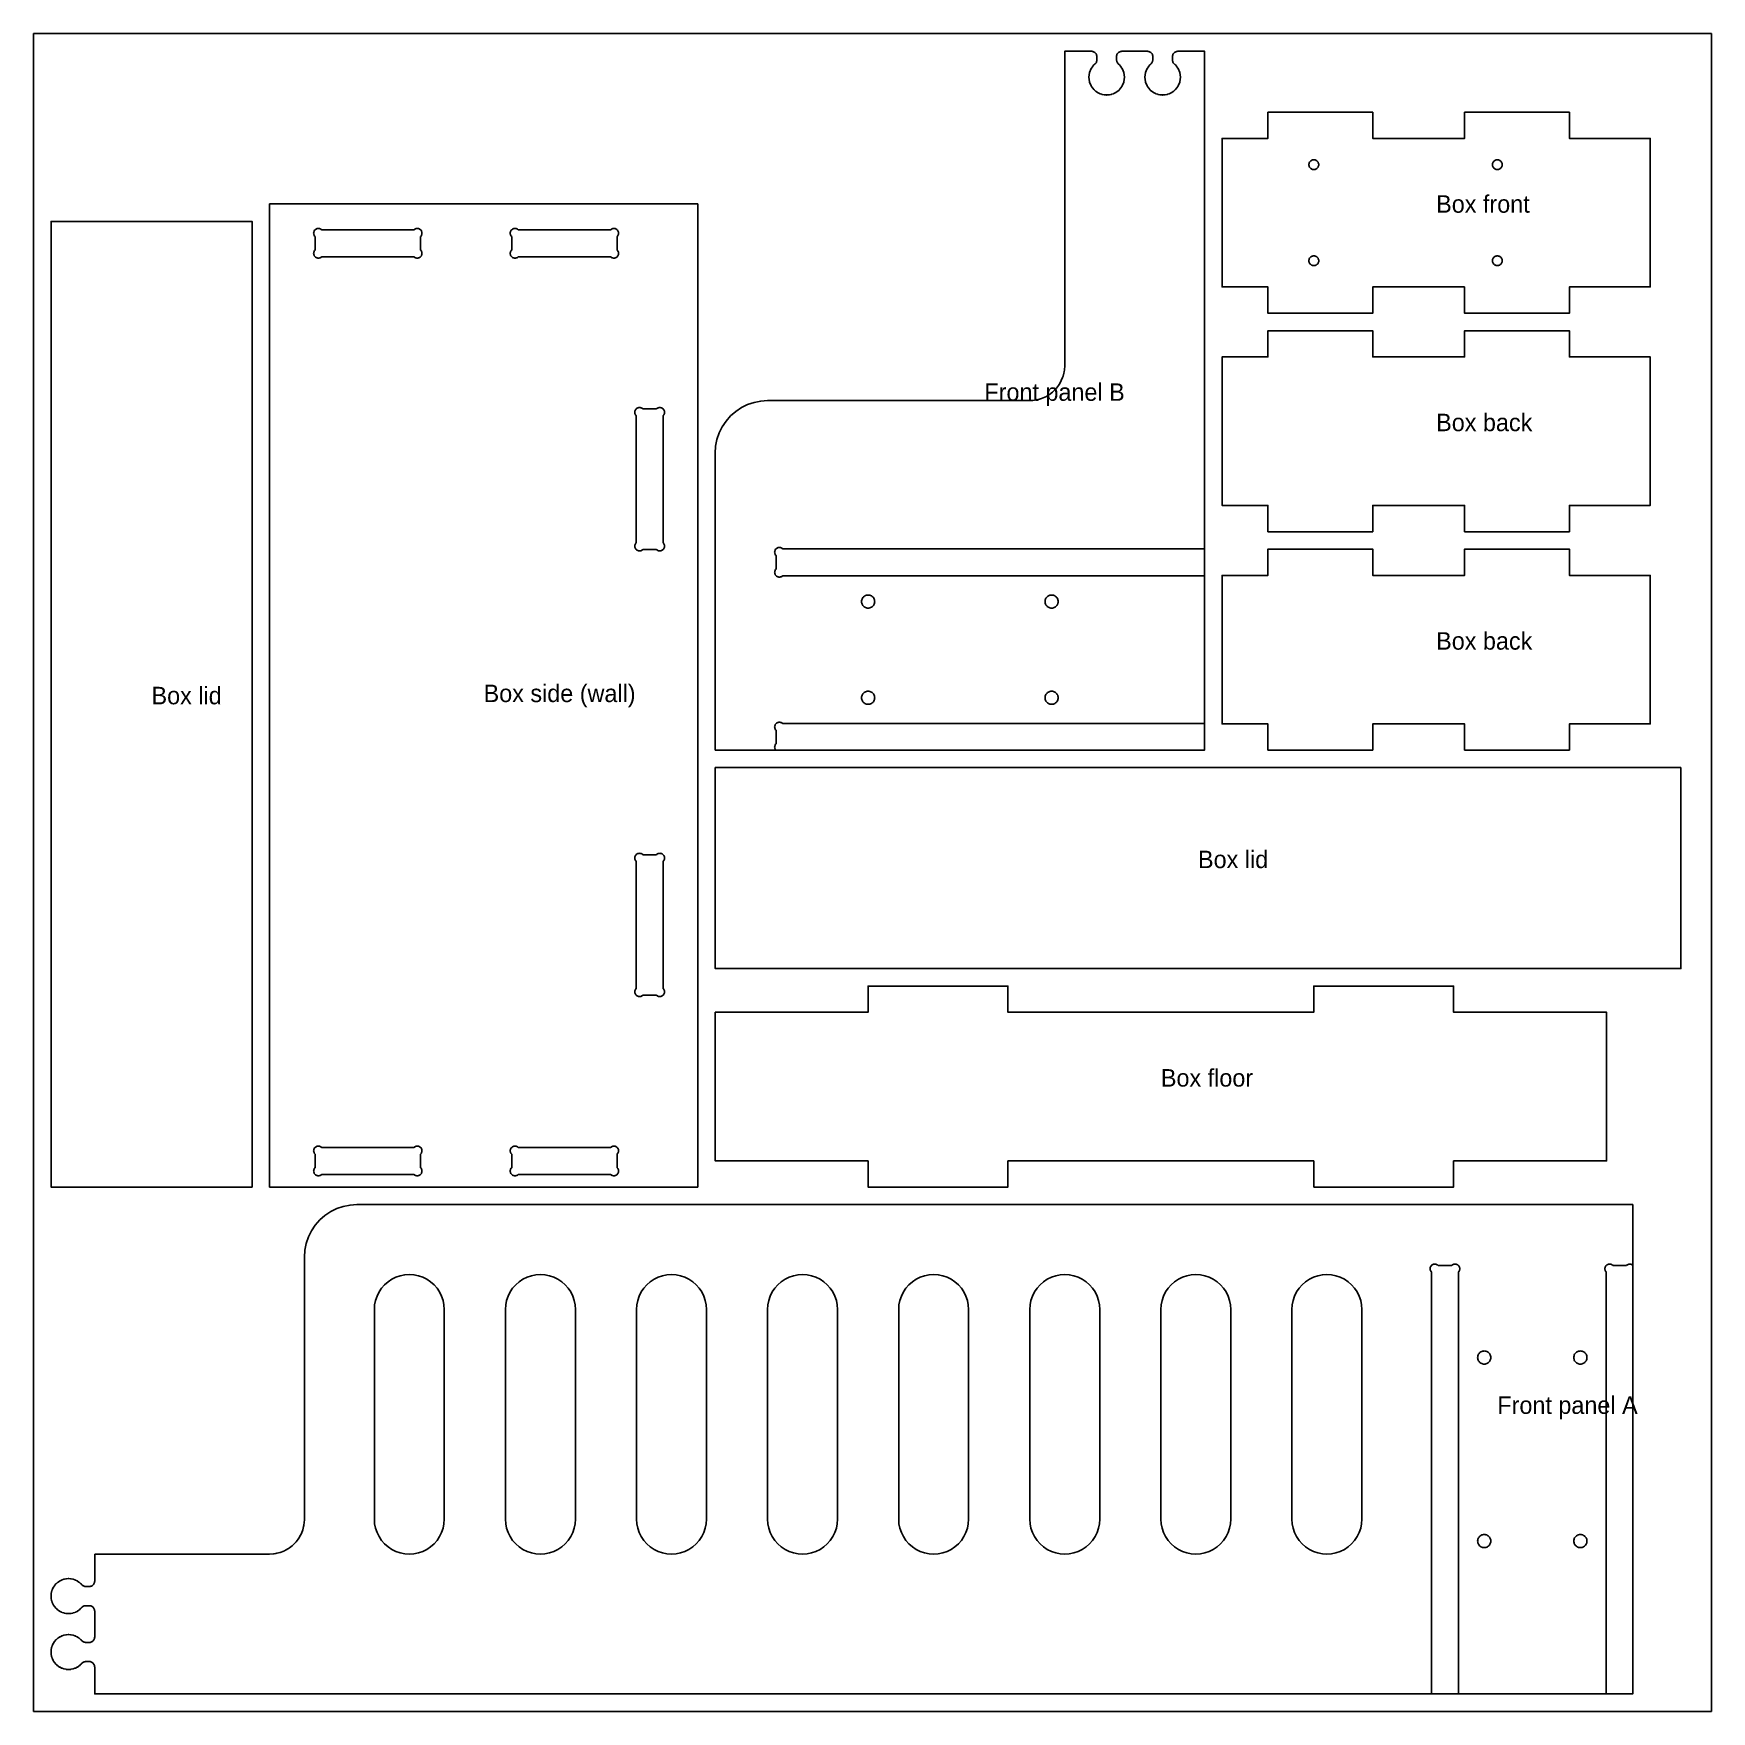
# Model space of a CAD drawing. Header units: inches. Extents: x 0 to 48, y 0 to 48.
import ezdxf

# ---------------------------------------------------------------- set-up
doc = ezdxf.new("R2010")
doc.units = ezdxf.units.IN
doc.header["$MEASUREMENT"] = 0
for name, color, linetype in [('CUT_INSIDE', 5, 'Continuous'), ('CUT_OUTSIDE', 1, 'Continuous'), ('LABEL', 3, 'Continuous'), ('POCKET_0.375', 4, 'Continuous'), ('POCKET_0.500', 4, 'Continuous'), ('SHEET', 8, 'Continuous')]:
    doc.layers.add(name, color=color, linetype=linetype)

msp = doc.modelspace()

# ---------------------------------------------------------------- texts
at = {"layer": 'LABEL'}
for s, p in [('Box front', (40.125, 42.875)), ('Front panel B', (27.201, 37.494)), ('Box back', (40.125, 36.625)), ('Box back', (40.125, 30.375)), ('Box lid', (3.375, 28.812)), ('Box side (wall)', (12.875, 28.875)), ('Box lid', (33.312, 24.125)), ('Box floor', (32.25, 17.875)), ('Front panel A', (41.875, 8.512))]:
    msp.add_text(s, height=0.5, dxfattribs=at).set_placement(p)

# ---------------------------------------------------------------- linework, layer by layer
at = {"layer": 'CUT_INSIDE'}
for points in [[(36.643, 44.389), (36.661, 44.385), (36.679, 44.379), (36.695, 44.371), (36.71, 44.361), (36.724, 44.349), (36.736, 44.335), (36.746, 44.32), (36.754, 44.304), (36.76, 44.286), (36.764, 44.268), (36.765, 44.25), (36.764, 44.232), (36.76, 44.214), (36.754, 44.196), (36.746, 44.18), (36.736, 44.165), (36.724, 44.151), (36.71, 44.139), (36.695, 44.129), (36.679, 44.121), (36.661, 44.115), (36.643, 44.111), (36.625, 44.11), (36.607, 44.111), (36.589, 44.115), (36.571, 44.121), (36.555, 44.129), (36.54, 44.139), (36.526, 44.151), (36.514, 44.165), (36.504, 44.18), (36.496, 44.196), (36.49, 44.214), (36.486, 44.232), (36.485, 44.25), (36.486, 44.268), (36.49, 44.286), (36.496, 44.304), (36.504, 44.32), (36.514, 44.335), (36.526, 44.349), (36.54, 44.361), (36.555, 44.371), (36.571, 44.379), (36.589, 44.385), (36.607, 44.389), (36.625, 44.39)], [(41.893, 44.389), (41.911, 44.385), (41.929, 44.379), (41.945, 44.371), (41.96, 44.361), (41.974, 44.349), (41.986, 44.335), (41.996, 44.32), (42.004, 44.304), (42.01, 44.286), (42.014, 44.268), (42.015, 44.25), (42.014, 44.232), (42.01, 44.214), (42.004, 44.196), (41.996, 44.18), (41.986, 44.165), (41.974, 44.151), (41.96, 44.139), (41.945, 44.129), (41.929, 44.121), (41.911, 44.115), (41.893, 44.111), (41.875, 44.11), (41.857, 44.111), (41.839, 44.115), (41.821, 44.121), (41.805, 44.129), (41.79, 44.139), (41.776, 44.151), (41.764, 44.165), (41.754, 44.18), (41.746, 44.196), (41.74, 44.214), (41.736, 44.232), (41.735, 44.25), (41.736, 44.268), (41.74, 44.286), (41.746, 44.304), (41.754, 44.32), (41.764, 44.335), (41.776, 44.349), (41.79, 44.361), (41.805, 44.371), (41.821, 44.379), (41.839, 44.385), (41.857, 44.389), (41.875, 44.39)], [(11.102, 41.762), (11.107, 41.745), (11.111, 41.728), (11.112, 41.71), (11.111, 41.693), (11.107, 41.676), (11.102, 41.659), (11.094, 41.643), (11.084, 41.628), (11.072, 41.615), (11.059, 41.603), (11.045, 41.594), (11.029, 41.586), (11.012, 41.58), (10.995, 41.577), (10.977, 41.575), (10.959, 41.577), (10.942, 41.58), (10.925, 41.586), (10.91, 41.594), (10.895, 41.603), (10.882, 41.615), (8.243, 41.615), (8.23, 41.603), (8.215, 41.594), (8.2, 41.586), (8.183, 41.58), (8.166, 41.577), (8.148, 41.575), (8.13, 41.577), (8.113, 41.58), (8.096, 41.586), (8.08, 41.594), (8.066, 41.603), (8.053, 41.615), (8.041, 41.628), (8.031, 41.643), (8.023, 41.659), (8.018, 41.676), (8.014, 41.693), (8.013, 41.71), (8.014, 41.728), (8.018, 41.745), (8.023, 41.762), (8.031, 41.778), (8.041, 41.793), (8.053, 41.806), (8.053, 42.194), (8.041, 42.207), (8.031, 42.222), (8.023, 42.238), (8.018, 42.255), (8.014, 42.272), (8.013, 42.29), (8.014, 42.307), (8.018, 42.324), (8.023, 42.341), (8.031, 42.357), (8.041, 42.372), (8.053, 42.385), (8.066, 42.397), (8.08, 42.406), (8.096, 42.414), (8.113, 42.42), (8.13, 42.423), (8.148, 42.425), (8.166, 42.423), (8.183, 42.42), (8.2, 42.414), (8.215, 42.406), (8.23, 42.397), (8.243, 42.385), (10.882, 42.385), (10.895, 42.397), (10.91, 42.406), (10.925, 42.414), (10.942, 42.42), (10.959, 42.423), (10.977, 42.425), (10.995, 42.423), (11.012, 42.42), (11.029, 42.414), (11.045, 42.406), (11.059, 42.397), (11.072, 42.385), (11.084, 42.372), (11.094, 42.357), (11.102, 42.341), (11.107, 42.324), (11.111, 42.307), (11.112, 42.29), (11.111, 42.272), (11.107, 42.255), (11.102, 42.238), (11.094, 42.222), (11.084, 42.207), (11.072, 42.194), (11.072, 41.806), (11.084, 41.793), (11.094, 41.778)], [(16.719, 41.778), (16.727, 41.762), (16.732, 41.745), (16.736, 41.728), (16.737, 41.71), (16.736, 41.693), (16.732, 41.676), (16.727, 41.659), (16.719, 41.643), (16.709, 41.628), (16.697, 41.615), (16.684, 41.603), (16.67, 41.594), (16.654, 41.586), (16.637, 41.58), (16.62, 41.577), (16.602, 41.575), (16.584, 41.577), (16.567, 41.58), (16.55, 41.586), (16.535, 41.594), (16.52, 41.603), (16.507, 41.615), (13.868, 41.615), (13.855, 41.603), (13.84, 41.594), (13.825, 41.586), (13.808, 41.58), (13.791, 41.577), (13.773, 41.575), (13.755, 41.577), (13.738, 41.58), (13.721, 41.586), (13.705, 41.594), (13.691, 41.603), (13.678, 41.615), (13.666, 41.628), (13.656, 41.643), (13.648, 41.659), (13.643, 41.676), (13.639, 41.693), (13.638, 41.71), (13.639, 41.728), (13.643, 41.745), (13.648, 41.762), (13.656, 41.778), (13.666, 41.793), (13.678, 41.806), (13.678, 42.194), (13.666, 42.207), (13.656, 42.222), (13.648, 42.238), (13.643, 42.255), (13.639, 42.272), (13.638, 42.29), (13.639, 42.307), (13.643, 42.324), (13.648, 42.341), (13.656, 42.357), (13.666, 42.372), (13.678, 42.385), (13.691, 42.397), (13.705, 42.406), (13.721, 42.414), (13.738, 42.42), (13.755, 42.423), (13.773, 42.425), (13.791, 42.423), (13.808, 42.42), (13.825, 42.414), (13.84, 42.406), (13.855, 42.397), (13.868, 42.385), (16.507, 42.385), (16.52, 42.397), (16.535, 42.406), (16.55, 42.414), (16.567, 42.42), (16.584, 42.423), (16.602, 42.425), (16.62, 42.423), (16.637, 42.42), (16.654, 42.414), (16.67, 42.406), (16.684, 42.397), (16.697, 42.385), (16.709, 42.372), (16.719, 42.357), (16.727, 42.341), (16.732, 42.324), (16.736, 42.307), (16.737, 42.29), (16.736, 42.272), (16.732, 42.255), (16.727, 42.238), (16.719, 42.222), (16.709, 42.207), (16.697, 42.194), (16.697, 41.806), (16.709, 41.793)], [(36.643, 41.639), (36.661, 41.635), (36.679, 41.629), (36.695, 41.621), (36.71, 41.611), (36.724, 41.599), (36.736, 41.585), (36.746, 41.57), (36.754, 41.554), (36.76, 41.536), (36.764, 41.518), (36.765, 41.5), (36.764, 41.482), (36.76, 41.464), (36.754, 41.446), (36.746, 41.43), (36.736, 41.415), (36.724, 41.401), (36.71, 41.389), (36.695, 41.379), (36.679, 41.371), (36.661, 41.365), (36.643, 41.361), (36.625, 41.36), (36.607, 41.361), (36.589, 41.365), (36.571, 41.371), (36.555, 41.379), (36.54, 41.389), (36.526, 41.401), (36.514, 41.415), (36.504, 41.43), (36.496, 41.446), (36.49, 41.464), (36.486, 41.482), (36.485, 41.5), (36.486, 41.518), (36.49, 41.536), (36.496, 41.554), (36.504, 41.57), (36.514, 41.585), (36.526, 41.599), (36.54, 41.611), (36.555, 41.621), (36.571, 41.629), (36.589, 41.635), (36.607, 41.639), (36.625, 41.64)], [(41.893, 41.639), (41.911, 41.635), (41.929, 41.629), (41.945, 41.621), (41.96, 41.611), (41.974, 41.599), (41.986, 41.585), (41.996, 41.57), (42.004, 41.554), (42.01, 41.536), (42.014, 41.518), (42.015, 41.5), (42.014, 41.482), (42.01, 41.464), (42.004, 41.446), (41.996, 41.43), (41.986, 41.415), (41.974, 41.401), (41.96, 41.389), (41.945, 41.379), (41.929, 41.371), (41.911, 41.365), (41.893, 41.361), (41.875, 41.36), (41.857, 41.361), (41.839, 41.365), (41.821, 41.371), (41.805, 41.379), (41.79, 41.389), (41.776, 41.401), (41.764, 41.415), (41.754, 41.43), (41.746, 41.446), (41.74, 41.464), (41.736, 41.482), (41.735, 41.5), (41.736, 41.518), (41.74, 41.536), (41.746, 41.554), (41.754, 41.57), (41.764, 41.585), (41.776, 41.599), (41.79, 41.611), (41.805, 41.621), (41.821, 41.629), (41.839, 41.635), (41.857, 41.639), (41.875, 41.64)], [(18.039, 33.387), (18.045, 33.37), (18.048, 33.353), (18.05, 33.335), (18.048, 33.318), (18.045, 33.301), (18.039, 33.284), (18.031, 33.268), (18.022, 33.253), (18.01, 33.24), (18.01, 33.24), (17.997, 33.228), (17.982, 33.219), (17.966, 33.211), (17.949, 33.205), (17.932, 33.202), (17.915, 33.2), (17.897, 33.202), (17.88, 33.205), (17.863, 33.211), (17.847, 33.219), (17.832, 33.228), (17.819, 33.24), (17.431, 33.24), (17.418, 33.228), (17.403, 33.219), (17.387, 33.211), (17.37, 33.205), (17.353, 33.202), (17.335, 33.2), (17.318, 33.202), (17.301, 33.205), (17.284, 33.211), (17.268, 33.219), (17.253, 33.228), (17.24, 33.24), (17.24, 33.24), (17.228, 33.253), (17.219, 33.268), (17.211, 33.284), (17.205, 33.301), (17.202, 33.318), (17.2, 33.335), (17.202, 33.353), (17.205, 33.37), (17.211, 33.387), (17.219, 33.403), (17.228, 33.418), (17.24, 33.431), (17.24, 37.069), (17.228, 37.082), (17.219, 37.097), (17.211, 37.113), (17.205, 37.13), (17.202, 37.147), (17.2, 37.165), (17.202, 37.182), (17.205, 37.199), (17.211, 37.216), (17.219, 37.232), (17.228, 37.247), (17.24, 37.26), (17.253, 37.272), (17.268, 37.281), (17.284, 37.289), (17.301, 37.295), (17.318, 37.298), (17.335, 37.3), (17.353, 37.298), (17.37, 37.295), (17.387, 37.289), (17.403, 37.281), (17.418, 37.272), (17.431, 37.26), (17.819, 37.26), (17.832, 37.272), (17.847, 37.281), (17.863, 37.289), (17.88, 37.295), (17.897, 37.298), (17.915, 37.3), (17.932, 37.298), (17.949, 37.295), (17.966, 37.289), (17.982, 37.281), (17.997, 37.272), (18.01, 37.26), (18.01, 37.26), (18.022, 37.247), (18.031, 37.232), (18.039, 37.216), (18.045, 37.199), (18.048, 37.182), (18.05, 37.165), (18.048, 37.147), (18.045, 37.13), (18.039, 37.113), (18.031, 37.097), (18.022, 37.082), (18.01, 37.069), (18.01, 33.431), (18.022, 33.418), (18.031, 33.403)], [(18.031, 20.653), (18.039, 20.637), (18.045, 20.62), (18.048, 20.603), (18.05, 20.585), (18.048, 20.568), (18.045, 20.551), (18.039, 20.534), (18.031, 20.518), (18.022, 20.503), (18.01, 20.49), (18.01, 20.49), (17.997, 20.478), (17.982, 20.469), (17.966, 20.461), (17.949, 20.455), (17.932, 20.452), (17.915, 20.45), (17.897, 20.452), (17.88, 20.455), (17.863, 20.461), (17.847, 20.469), (17.832, 20.478), (17.819, 20.49), (17.431, 20.49), (17.418, 20.478), (17.403, 20.469), (17.387, 20.461), (17.37, 20.455), (17.353, 20.452), (17.335, 20.45), (17.318, 20.452), (17.301, 20.455), (17.284, 20.461), (17.268, 20.469), (17.253, 20.478), (17.24, 20.49), (17.24, 20.49), (17.228, 20.503), (17.219, 20.518), (17.211, 20.534), (17.205, 20.551), (17.202, 20.568), (17.2, 20.585), (17.202, 20.603), (17.205, 20.62), (17.211, 20.637), (17.219, 20.653), (17.228, 20.668), (17.24, 20.681), (17.24, 24.319), (17.228, 24.332), (17.219, 24.347), (17.211, 24.363), (17.205, 24.38), (17.202, 24.397), (17.2, 24.415), (17.202, 24.432), (17.205, 24.449), (17.211, 24.466), (17.219, 24.482), (17.228, 24.497), (17.24, 24.51), (17.253, 24.522), (17.268, 24.531), (17.284, 24.539), (17.301, 24.545), (17.318, 24.548), (17.335, 24.55), (17.353, 24.548), (17.37, 24.545), (17.387, 24.539), (17.403, 24.531), (17.418, 24.522), (17.431, 24.51), (17.819, 24.51), (17.832, 24.522), (17.847, 24.531), (17.863, 24.539), (17.88, 24.545), (17.897, 24.548), (17.915, 24.55), (17.932, 24.548), (17.949, 24.545), (17.966, 24.539), (17.982, 24.531), (17.997, 24.522), (18.01, 24.51), (18.01, 24.51), (18.022, 24.497), (18.031, 24.482), (18.039, 24.466), (18.045, 24.449), (18.048, 24.432), (18.05, 24.415), (18.048, 24.397), (18.045, 24.38), (18.039, 24.363), (18.031, 24.347), (18.022, 24.332), (18.01, 24.319), (18.01, 20.681), (18.022, 20.668)], [(11.102, 15.512), (11.107, 15.495), (11.111, 15.478), (11.112, 15.46), (11.111, 15.443), (11.107, 15.426), (11.102, 15.409), (11.094, 15.393), (11.084, 15.378), (11.072, 15.365), (11.059, 15.353), (11.045, 15.344), (11.029, 15.336), (11.012, 15.33), (10.995, 15.327), (10.977, 15.325), (10.959, 15.327), (10.942, 15.33), (10.925, 15.336), (10.91, 15.344), (10.895, 15.353), (10.882, 15.365), (10.882, 15.365), (8.243, 15.365), (8.23, 15.353), (8.215, 15.344), (8.2, 15.336), (8.183, 15.33), (8.166, 15.327), (8.148, 15.325), (8.13, 15.327), (8.113, 15.33), (8.096, 15.336), (8.08, 15.344), (8.066, 15.353), (8.053, 15.365), (8.041, 15.378), (8.031, 15.393), (8.023, 15.409), (8.018, 15.426), (8.014, 15.443), (8.013, 15.46), (8.014, 15.478), (8.018, 15.495), (8.023, 15.512), (8.031, 15.528), (8.041, 15.543), (8.053, 15.556), (8.053, 15.944), (8.041, 15.957), (8.031, 15.972), (8.023, 15.988), (8.018, 16.005), (8.014, 16.022), (8.013, 16.04), (8.014, 16.057), (8.018, 16.074), (8.023, 16.091), (8.031, 16.107), (8.041, 16.122), (8.053, 16.135), (8.066, 16.147), (8.08, 16.156), (8.096, 16.164), (8.113, 16.17), (8.13, 16.173), (8.148, 16.175), (8.166, 16.173), (8.183, 16.17), (8.2, 16.164), (8.215, 16.156), (8.23, 16.147), (8.243, 16.135), (10.882, 16.135), (10.895, 16.147), (10.91, 16.156), (10.925, 16.164), (10.942, 16.17), (10.959, 16.173), (10.977, 16.175), (10.995, 16.173), (11.012, 16.17), (11.029, 16.164), (11.045, 16.156), (11.059, 16.147), (11.072, 16.135), (11.084, 16.122), (11.094, 16.107), (11.102, 16.091), (11.107, 16.074), (11.111, 16.057), (11.112, 16.04), (11.111, 16.022), (11.107, 16.005), (11.102, 15.988), (11.094, 15.972), (11.084, 15.957), (11.072, 15.944), (11.072, 15.556), (11.084, 15.543), (11.094, 15.528)], [(16.727, 15.512), (16.732, 15.495), (16.736, 15.478), (16.737, 15.46), (16.736, 15.443), (16.732, 15.426), (16.727, 15.409), (16.719, 15.393), (16.709, 15.378), (16.697, 15.365), (16.684, 15.353), (16.67, 15.344), (16.654, 15.336), (16.637, 15.33), (16.62, 15.327), (16.602, 15.325), (16.584, 15.327), (16.567, 15.33), (16.55, 15.336), (16.535, 15.344), (16.52, 15.353), (16.507, 15.365), (16.507, 15.365), (13.868, 15.365), (13.855, 15.353), (13.84, 15.344), (13.825, 15.336), (13.808, 15.33), (13.791, 15.327), (13.773, 15.325), (13.755, 15.327), (13.738, 15.33), (13.721, 15.336), (13.705, 15.344), (13.691, 15.353), (13.678, 15.365), (13.666, 15.378), (13.656, 15.393), (13.648, 15.409), (13.643, 15.426), (13.639, 15.443), (13.638, 15.46), (13.639, 15.478), (13.643, 15.495), (13.648, 15.512), (13.656, 15.528), (13.666, 15.543), (13.678, 15.556), (13.678, 15.944), (13.666, 15.957), (13.656, 15.972), (13.648, 15.988), (13.643, 16.005), (13.639, 16.022), (13.638, 16.04), (13.639, 16.057), (13.643, 16.074), (13.648, 16.091), (13.656, 16.107), (13.666, 16.122), (13.678, 16.135), (13.691, 16.147), (13.705, 16.156), (13.721, 16.164), (13.738, 16.17), (13.755, 16.173), (13.773, 16.175), (13.791, 16.173), (13.808, 16.17), (13.825, 16.164), (13.84, 16.156), (13.855, 16.147), (13.868, 16.135), (16.507, 16.135), (16.52, 16.147), (16.535, 16.156), (16.55, 16.164), (16.567, 16.17), (16.584, 16.173), (16.602, 16.175), (16.62, 16.173), (16.637, 16.17), (16.654, 16.164), (16.67, 16.156), (16.684, 16.147), (16.697, 16.135), (16.709, 16.122), (16.719, 16.107), (16.727, 16.091), (16.732, 16.074), (16.736, 16.057), (16.737, 16.04), (16.736, 16.022), (16.732, 16.005), (16.727, 15.988), (16.719, 15.972), (16.709, 15.957), (16.697, 15.944), (16.697, 15.556), (16.709, 15.543), (16.719, 15.528)], [(11.716, 5.241), (11.674, 5.117), (11.616, 5), (11.543, 4.891), (11.457, 4.793), (11.358, 4.707), (11.25, 4.634), (11.132, 4.576), (11.008, 4.534), (10.88, 4.509), (10.75, 4.5), (10.619, 4.509), (10.491, 4.534), (10.367, 4.576), (10.25, 4.634), (10.141, 4.707), (10.043, 4.793), (9.956, 4.891), (9.884, 5), (9.826, 5.117), (9.784, 5.241), (9.758, 5.369), (9.75, 5.5), (9.75, 11.5), (9.758, 11.631), (9.784, 11.759), (9.826, 11.883), (9.884, 12), (9.956, 12.109), (10.043, 12.207), (10.141, 12.293), (10.25, 12.366), (10.367, 12.424), (10.491, 12.466), (10.619, 12.491), (10.75, 12.5), (10.88, 12.491), (11.008, 12.466), (11.132, 12.424), (11.25, 12.366), (11.358, 12.293), (11.457, 12.207), (11.543, 12.109), (11.616, 12), (11.674, 11.883), (11.716, 11.759), (11.741, 11.631), (11.75, 11.5), (11.75, 5.5), (11.741, 5.369)], [(15.466, 5.241), (15.424, 5.117), (15.366, 5), (15.293, 4.891), (15.207, 4.793), (15.108, 4.707), (15, 4.634), (14.882, 4.576), (14.758, 4.534), (14.63, 4.509), (14.5, 4.5), (14.369, 4.509), (14.241, 4.534), (14.117, 4.576), (14, 4.634), (13.891, 4.707), (13.793, 4.793), (13.706, 4.891), (13.634, 5), (13.576, 5.117), (13.534, 5.241), (13.508, 5.369), (13.5, 5.5), (13.5, 11.5), (13.508, 11.631), (13.534, 11.759), (13.576, 11.883), (13.634, 12), (13.706, 12.109), (13.793, 12.207), (13.891, 12.293), (14, 12.366), (14.117, 12.424), (14.241, 12.466), (14.369, 12.491), (14.5, 12.5), (14.63, 12.491), (14.758, 12.466), (14.882, 12.424), (15, 12.366), (15.108, 12.293), (15.207, 12.207), (15.293, 12.109), (15.366, 12), (15.424, 11.883), (15.466, 11.759), (15.491, 11.631), (15.5, 11.5), (15.5, 5.5), (15.491, 5.369)], [(19.216, 5.241), (19.174, 5.117), (19.116, 5), (19.043, 4.891), (18.957, 4.793), (18.858, 4.707), (18.75, 4.634), (18.632, 4.576), (18.508, 4.534), (18.38, 4.509), (18.25, 4.5), (18.119, 4.509), (17.991, 4.534), (17.867, 4.576), (17.75, 4.634), (17.641, 4.707), (17.543, 4.793), (17.456, 4.891), (17.384, 5), (17.326, 5.117), (17.284, 5.241), (17.258, 5.369), (17.25, 5.5), (17.25, 11.5), (17.258, 11.631), (17.284, 11.759), (17.326, 11.883), (17.384, 12), (17.456, 12.109), (17.543, 12.207), (17.641, 12.293), (17.75, 12.366), (17.867, 12.424), (17.991, 12.466), (18.119, 12.491), (18.25, 12.5), (18.38, 12.491), (18.508, 12.466), (18.632, 12.424), (18.75, 12.366), (18.858, 12.293), (18.957, 12.207), (19.043, 12.109), (19.116, 12), (19.174, 11.883), (19.216, 11.759), (19.241, 11.631), (19.25, 11.5), (19.25, 5.5), (19.241, 5.369)], [(22.966, 5.241), (22.924, 5.117), (22.866, 5), (22.793, 4.891), (22.707, 4.793), (22.608, 4.707), (22.5, 4.634), (22.382, 4.576), (22.258, 4.534), (22.13, 4.509), (22, 4.5), (21.869, 4.509), (21.741, 4.534), (21.617, 4.576), (21.5, 4.634), (21.391, 4.707), (21.293, 4.793), (21.206, 4.891), (21.134, 5), (21.076, 5.117), (21.034, 5.241), (21.008, 5.369), (21, 5.5), (21, 11.5), (21.008, 11.631), (21.034, 11.759), (21.076, 11.883), (21.134, 12), (21.206, 12.109), (21.293, 12.207), (21.391, 12.293), (21.5, 12.366), (21.617, 12.424), (21.741, 12.466), (21.869, 12.491), (22, 12.5), (22.13, 12.491), (22.258, 12.466), (22.382, 12.424), (22.5, 12.366), (22.608, 12.293), (22.707, 12.207), (22.793, 12.109), (22.866, 12), (22.924, 11.883), (22.966, 11.759), (22.991, 11.631), (23, 11.5), (23, 5.5), (22.991, 5.369)], [(26.716, 5.241), (26.674, 5.117), (26.616, 5), (26.543, 4.891), (26.457, 4.793), (26.358, 4.707), (26.25, 4.634), (26.132, 4.576), (26.008, 4.534), (25.88, 4.509), (25.75, 4.5), (25.619, 4.509), (25.491, 4.534), (25.367, 4.576), (25.25, 4.634), (25.141, 4.707), (25.043, 4.793), (24.956, 4.891), (24.884, 5), (24.826, 5.117), (24.784, 5.241), (24.758, 5.369), (24.75, 5.5), (24.75, 11.5), (24.758, 11.631), (24.784, 11.759), (24.826, 11.883), (24.884, 12), (24.956, 12.109), (25.043, 12.207), (25.141, 12.293), (25.25, 12.366), (25.367, 12.424), (25.491, 12.466), (25.619, 12.491), (25.75, 12.5), (25.88, 12.491), (26.008, 12.466), (26.132, 12.424), (26.25, 12.366), (26.358, 12.293), (26.457, 12.207), (26.543, 12.109), (26.616, 12), (26.674, 11.883), (26.716, 11.759), (26.741, 11.631), (26.75, 11.5), (26.75, 5.5), (26.741, 5.369)], [(30.466, 5.241), (30.424, 5.117), (30.366, 5), (30.293, 4.891), (30.207, 4.793), (30.108, 4.707), (30, 4.634), (29.882, 4.576), (29.758, 4.534), (29.63, 4.509), (29.5, 4.5), (29.369, 4.509), (29.241, 4.534), (29.117, 4.576), (29, 4.634), (28.891, 4.707), (28.793, 4.793), (28.706, 4.891), (28.634, 5), (28.576, 5.117), (28.534, 5.241), (28.508, 5.369), (28.5, 5.5), (28.5, 11.5), (28.508, 11.631), (28.534, 11.759), (28.576, 11.883), (28.634, 12), (28.706, 12.109), (28.793, 12.207), (28.891, 12.293), (29, 12.366), (29.117, 12.424), (29.241, 12.466), (29.369, 12.491), (29.5, 12.5), (29.63, 12.491), (29.758, 12.466), (29.882, 12.424), (30, 12.366), (30.108, 12.293), (30.207, 12.207), (30.293, 12.109), (30.366, 12), (30.424, 11.883), (30.466, 11.759), (30.491, 11.631), (30.5, 11.5), (30.5, 5.5), (30.491, 5.369)], [(34.216, 5.241), (34.174, 5.117), (34.116, 5), (34.043, 4.891), (33.957, 4.793), (33.858, 4.707), (33.75, 4.634), (33.632, 4.576), (33.508, 4.534), (33.38, 4.509), (33.25, 4.5), (33.119, 4.509), (32.991, 4.534), (32.867, 4.576), (32.75, 4.634), (32.641, 4.707), (32.543, 4.793), (32.456, 4.891), (32.384, 5), (32.326, 5.117), (32.284, 5.241), (32.258, 5.369), (32.25, 5.5), (32.25, 11.5), (32.258, 11.631), (32.284, 11.759), (32.326, 11.883), (32.384, 12), (32.456, 12.109), (32.543, 12.207), (32.641, 12.293), (32.75, 12.366), (32.867, 12.424), (32.991, 12.466), (33.119, 12.491), (33.25, 12.5), (33.38, 12.491), (33.508, 12.466), (33.632, 12.424), (33.75, 12.366), (33.858, 12.293), (33.957, 12.207), (34.043, 12.109), (34.116, 12), (34.174, 11.883), (34.216, 11.759), (34.241, 11.631), (34.25, 11.5), (34.25, 5.5), (34.241, 5.369)], [(37.966, 5.241), (37.924, 5.117), (37.866, 5), (37.793, 4.891), (37.707, 4.793), (37.608, 4.707), (37.5, 4.634), (37.382, 4.576), (37.258, 4.534), (37.13, 4.509), (37, 4.5), (36.869, 4.509), (36.741, 4.534), (36.617, 4.576), (36.5, 4.634), (36.391, 4.707), (36.293, 4.793), (36.206, 4.891), (36.134, 5), (36.076, 5.117), (36.034, 5.241), (36.008, 5.369), (36, 5.5), (36, 11.5), (36.008, 11.631), (36.034, 11.759), (36.076, 11.883), (36.134, 12), (36.206, 12.109), (36.293, 12.207), (36.391, 12.293), (36.5, 12.366), (36.617, 12.424), (36.741, 12.466), (36.869, 12.491), (37, 12.5), (37.13, 12.491), (37.258, 12.466), (37.382, 12.424), (37.5, 12.366), (37.608, 12.293), (37.707, 12.207), (37.793, 12.109), (37.866, 12), (37.924, 11.883), (37.966, 11.759), (37.991, 11.631), (38, 11.5), (38, 5.5), (37.991, 5.369)]]:
    msp.add_lwpolyline(points, close=True, dxfattribs=at)
at = {"layer": 'CUT_OUTSIDE'}
for points in [[(29.491, 38.369), (29.49, 38.362), (29.49, 38.383), (29.482, 38.321), (29.476, 38.289), (29.45, 38.195), (29.44, 38.164), (29.402, 38.073), (29.388, 38.044), (29.339, 37.959), (29.321, 37.932), (29.261, 37.854), (29.239, 37.83), (29.17, 37.761), (29.146, 37.739), (29.068, 37.679), (29.041, 37.661), (28.956, 37.612), (28.927, 37.598), (28.836, 37.56), (28.805, 37.55), (28.711, 37.524), (28.679, 37.518), (28.582, 37.505), (28.524, 37.502), (28.475, 37.5), (21, 37.5), (20.804, 37.487), (20.612, 37.449), (20.426, 37.386), (20.25, 37.299), (20.087, 37.19), (19.939, 37.061), (19.81, 36.913), (19.701, 36.75), (19.614, 36.574), (19.551, 36.388), (19.513, 36.196), (19.5, 36), (19.5, 33.5), (19.5, 27.5), (33.5, 27.5), (33.5, 47.492), (33.495, 47.492), (33.495, 47.492), (32.73, 47.492), (32.711, 47.491), (32.692, 47.487), (32.674, 47.481), (32.657, 47.472), (32.641, 47.462), (32.626, 47.449), (32.613, 47.434), (32.603, 47.418), (32.594, 47.401), (32.588, 47.383), (32.584, 47.364), (32.583, 47.345), (32.583, 47.247), (32.583, 47.238), (32.584, 47.234), (32.586, 47.216), (32.59, 47.199), (32.596, 47.182), (32.605, 47.166), (32.615, 47.151), (32.627, 47.138), (32.631, 47.135), (32.637, 47.129), (32.653, 47.115), (32.653, 47.115), (32.655, 47.113), (32.655, 47.113), (32.655, 47.112), (32.656, 47.112), (32.657, 47.111), (32.657, 47.111), (32.661, 47.107), (32.661, 47.107), (32.662, 47.106), (32.662, 47.105), (32.663, 47.105), (32.663, 47.105), (32.665, 47.103), (32.665, 47.103), (32.697, 47.066), (32.698, 47.066), (32.699, 47.064), (32.699, 47.064), (32.7, 47.063), (32.7, 47.063), (32.701, 47.061), (32.701, 47.061), (32.704, 47.057), (32.704, 47.057), (32.706, 47.055), (32.706, 47.055), (32.706, 47.054), (32.706, 47.054), (32.708, 47.052), (32.708, 47.052), (32.735, 47.011), (32.735, 47.011), (32.737, 47.009), (32.737, 47.009), (32.737, 47.008), (32.737, 47.008), (32.739, 47.006), (32.739, 47.006), (32.741, 47.002), (32.741, 47.002), (32.742, 47), (32.742, 47), (32.742, 46.999), (32.742, 46.999), (32.744, 46.996), (32.744, 46.996), (32.766, 46.952), (32.766, 46.952), (32.767, 46.95), (32.767, 46.95), (32.767, 46.949), (32.767, 46.949), (32.768, 46.946), (32.768, 46.946), (32.77, 46.942), (32.77, 46.942), (32.771, 46.94), (32.771, 46.94), (32.771, 46.939), (32.771, 46.939), (32.772, 46.936), (32.772, 46.936), (32.788, 46.89), (32.788, 46.889), (32.789, 46.887), (32.789, 46.887), (32.789, 46.886), (32.789, 46.886), (32.79, 46.884), (32.79, 46.883), (32.791, 46.879), (32.791, 46.879), (32.792, 46.877), (32.792, 46.877), (32.792, 46.876), (32.792, 46.876), (32.792, 46.873), (32.792, 46.873), (32.802, 46.825), (32.802, 46.825), (32.802, 46.822), (32.803, 46.822), (32.803, 46.821), (32.803, 46.821), (32.803, 46.819), (32.803, 46.818), (32.804, 46.814), (32.804, 46.814), (32.804, 46.811), (32.804, 46.811), (32.804, 46.811), (32.804, 46.81), (32.804, 46.808), (32.804, 46.808), (32.807, 46.758), (32.807, 46.758), (32.808, 46.756), (32.808, 46.756), (32.808, 46.755), (32.808, 46.755), (32.808, 46.752), (32.808, 46.752), (32.808, 46.748), (32.808, 46.748), (32.808, 46.745), (32.808, 46.745), (32.808, 46.744), (32.808, 46.744), (32.807, 46.742), (32.807, 46.742), (32.804, 46.692), (32.804, 46.692), (32.804, 46.69), (32.804, 46.689), (32.804, 46.689), (32.804, 46.689), (32.804, 46.686), (32.804, 46.686), (32.803, 46.682), (32.803, 46.681), (32.803, 46.679), (32.803, 46.679), (32.803, 46.678), (32.802, 46.678), (32.802, 46.675), (32.802, 46.675), (32.792, 46.627), (32.792, 46.627), (32.792, 46.624), (32.792, 46.624), (32.792, 46.623), (32.792, 46.623), (32.791, 46.621), (32.791, 46.621), (32.79, 46.617), (32.79, 46.616), (32.789, 46.614), (32.789, 46.614), (32.789, 46.613), (32.789, 46.613), (32.788, 46.611), (32.788, 46.61), (32.772, 46.564), (32.772, 46.564), (32.771, 46.561), (32.771, 46.561), (32.771, 46.56), (32.771, 46.56), (32.77, 46.558), (32.77, 46.558), (32.768, 46.554), (32.768, 46.554), (32.767, 46.551), (32.767, 46.551), (32.767, 46.55), (32.767, 46.55), (32.766, 46.548), (32.766, 46.548), (32.744, 46.504), (32.744, 46.504), (32.742, 46.501), (32.742, 46.501), (32.742, 46.5), (32.742, 46.5), (32.741, 46.498), (32.741, 46.498), (32.739, 46.494), (32.739, 46.494), (32.737, 46.492), (32.737, 46.492), (32.737, 46.491), (32.737, 46.491), (32.735, 46.489), (32.735, 46.489), (32.708, 46.448), (32.708, 46.448), (32.706, 46.446), (32.706, 46.446), (32.706, 46.445), (32.706, 46.445), (32.704, 46.443), (32.704, 46.443), (32.701, 46.439), (32.701, 46.439), (32.7, 46.437), (32.7, 46.437), (32.699, 46.436), (32.699, 46.436), (32.698, 46.434), (32.697, 46.434), (32.665, 46.397), (32.665, 46.397), (32.663, 46.395), (32.663, 46.395), (32.662, 46.395), (32.662, 46.394), (32.661, 46.393), (32.661, 46.393), (32.657, 46.389), (32.657, 46.389), (32.656, 46.388), (32.655, 46.388), (32.655, 46.387), (32.655, 46.387), (32.653, 46.385), (32.653, 46.385), (32.616, 46.353), (32.616, 46.352), (32.614, 46.351), (32.614, 46.351), (32.613, 46.35), (32.613, 46.35), (32.611, 46.349), (32.611, 46.349), (32.607, 46.346), (32.607, 46.346), (32.605, 46.344), (32.605, 46.344), (32.604, 46.344), (32.604, 46.344), (32.602, 46.342), (32.602, 46.342), (32.561, 46.315), (32.561, 46.315), (32.559, 46.313), (32.559, 46.313), (32.558, 46.313), (32.558, 46.313), (32.556, 46.311), (32.556, 46.311), (32.552, 46.309), (32.552, 46.309), (32.55, 46.308), (32.55, 46.308), (32.549, 46.308), (32.549, 46.308), (32.546, 46.306), (32.546, 46.306), (32.502, 46.284), (32.502, 46.284), (32.5, 46.283), (32.5, 46.283), (32.499, 46.283), (32.499, 46.283), (32.496, 46.282), (32.496, 46.282), (32.492, 46.28), (32.492, 46.28), (32.49, 46.279), (32.49, 46.279), (32.489, 46.279), (32.489, 46.279), (32.486, 46.278), (32.486, 46.278), (32.44, 46.262), (32.439, 46.262), (32.437, 46.261), (32.437, 46.261), (32.436, 46.261), (32.436, 46.261), (32.434, 46.26), (32.433, 46.26), (32.429, 46.259), (32.429, 46.259), (32.427, 46.258), (32.427, 46.258), (32.426, 46.258), (32.426, 46.258), (32.423, 46.258), (32.423, 46.258), (32.375, 46.248), (32.375, 46.248), (32.372, 46.248), (32.372, 46.247), (32.371, 46.247), (32.371, 46.247), (32.369, 46.247), (32.368, 46.247), (32.364, 46.246), (32.364, 46.246), (32.361, 46.246), (32.361, 46.246), (32.361, 46.246), (32.36, 46.246), (32.358, 46.246), (32.358, 46.246), (32.308, 46.243), (32.308, 46.243), (32.306, 46.242), (32.306, 46.242), (32.305, 46.242), (32.305, 46.242), (32.302, 46.242), (32.302, 46.242), (32.298, 46.242), (32.298, 46.242), (32.295, 46.242), (32.295, 46.242), (32.294, 46.242), (32.294, 46.242), (32.292, 46.243), (32.292, 46.243), (32.242, 46.246), (32.242, 46.246), (32.24, 46.246), (32.239, 46.246), (32.239, 46.246), (32.239, 46.246), (32.236, 46.246), (32.236, 46.246), (32.232, 46.247), (32.231, 46.247), (32.229, 46.247), (32.229, 46.247), (32.228, 46.247), (32.228, 46.248), (32.225, 46.248), (32.225, 46.248), (32.177, 46.258), (32.177, 46.258), (32.174, 46.258), (32.174, 46.258), (32.173, 46.258), (32.173, 46.258), (32.171, 46.259), (32.171, 46.259), (32.167, 46.26), (32.166, 46.26), (32.164, 46.261), (32.164, 46.261), (32.163, 46.261), (32.163, 46.261), (32.161, 46.262), (32.16, 46.262), (32.114, 46.278), (32.114, 46.278), (32.111, 46.279), (32.111, 46.279), (32.11, 46.279), (32.11, 46.279), (32.108, 46.28), (32.108, 46.28), (32.104, 46.282), (32.104, 46.282), (32.101, 46.283), (32.101, 46.283), (32.1, 46.283), (32.1, 46.283), (32.098, 46.284), (32.098, 46.284), (32.054, 46.306), (32.054, 46.306), (32.051, 46.308), (32.051, 46.308), (32.05, 46.308), (32.05, 46.308), (32.048, 46.309), (32.048, 46.309), (32.044, 46.311), (32.044, 46.311), (32.042, 46.313), (32.042, 46.313), (32.041, 46.313), (32.041, 46.313), (32.039, 46.315), (32.039, 46.315), (31.998, 46.342), (31.998, 46.342), (31.996, 46.344), (31.996, 46.344), (31.995, 46.344), (31.995, 46.344), (31.993, 46.346), (31.993, 46.346), (31.989, 46.349), (31.989, 46.349), (31.987, 46.35), (31.987, 46.35), (31.986, 46.351), (31.986, 46.351), (31.984, 46.352), (31.984, 46.353), (31.947, 46.385), (31.947, 46.385), (31.945, 46.387), (31.945, 46.387), (31.945, 46.388), (31.944, 46.388), (31.943, 46.389), (31.943, 46.389), (31.939, 46.393), (31.939, 46.393), (31.938, 46.394), (31.938, 46.395), (31.937, 46.395), (31.937, 46.395), (31.935, 46.397), (31.935, 46.397), (31.903, 46.434), (31.902, 46.434), (31.901, 46.436), (31.901, 46.436), (31.9, 46.437), (31.9, 46.437), (31.899, 46.439), (31.899, 46.439), (31.896, 46.443), (31.896, 46.443), (31.894, 46.445), (31.894, 46.445), (31.894, 46.446), (31.894, 46.446), (31.892, 46.448), (31.892, 46.448), (31.865, 46.489), (31.865, 46.489), (31.863, 46.491), (31.863, 46.491), (31.863, 46.492), (31.863, 46.492), (31.861, 46.494), (31.861, 46.494), (31.859, 46.498), (31.859, 46.498), (31.858, 46.5), (31.858, 46.5), (31.858, 46.501), (31.858, 46.501), (31.856, 46.504), (31.856, 46.504), (31.834, 46.548), (31.834, 46.548), (31.833, 46.55), (31.833, 46.55), (31.833, 46.551), (31.833, 46.551), (31.832, 46.554), (31.832, 46.554), (31.83, 46.558), (31.83, 46.558), (31.829, 46.56), (31.829, 46.56), (31.829, 46.561), (31.829, 46.561), (31.828, 46.564), (31.828, 46.564), (31.812, 46.61), (31.812, 46.611), (31.811, 46.613), (31.811, 46.613), (31.811, 46.614), (31.811, 46.614), (31.81, 46.616), (31.81, 46.617), (31.809, 46.621), (31.809, 46.621), (31.808, 46.623), (31.808, 46.623), (31.808, 46.624), (31.808, 46.624), (31.808, 46.627), (31.808, 46.627), (31.798, 46.675), (31.798, 46.675), (31.798, 46.678), (31.797, 46.678), (31.797, 46.679), (31.797, 46.679), (31.797, 46.681), (31.797, 46.682), (31.796, 46.686), (31.796, 46.686), (31.796, 46.689), (31.796, 46.689), (31.796, 46.689), (31.796, 46.69), (31.796, 46.692), (31.796, 46.692), (31.793, 46.742), (31.793, 46.742), (31.792, 46.744), (31.792, 46.744), (31.792, 46.745), (31.792, 46.745), (31.792, 46.748), (31.792, 46.748), (31.792, 46.752), (31.792, 46.752), (31.792, 46.755), (31.792, 46.755), (31.792, 46.756), (31.792, 46.756), (31.793, 46.758), (31.793, 46.758), (31.796, 46.808), (31.796, 46.808), (31.796, 46.81), (31.796, 46.811), (31.796, 46.811), (31.796, 46.811), (31.796, 46.814), (31.796, 46.814), (31.797, 46.818), (31.797, 46.819), (31.797, 46.821), (31.797, 46.821), (31.797, 46.822), (31.798, 46.822), (31.798, 46.825), (31.798, 46.825), (31.808, 46.873), (31.808, 46.873), (31.808, 46.876), (31.808, 46.876), (31.808, 46.877), (31.808, 46.877), (31.809, 46.879), (31.809, 46.879), (31.81, 46.883), (31.81, 46.884), (31.811, 46.886), (31.811, 46.886), (31.811, 46.887), (31.811, 46.887), (31.812, 46.889), (31.812, 46.89), (31.828, 46.936), (31.828, 46.936), (31.829, 46.939), (31.829, 46.939), (31.829, 46.94), (31.829, 46.94), (31.83, 46.942), (31.83, 46.942), (31.832, 46.946), (31.832, 46.946), (31.833, 46.949), (31.833, 46.949), (31.833, 46.95), (31.833, 46.95), (31.834, 46.952), (31.834, 46.952), (31.856, 46.996), (31.856, 46.996), (31.858, 46.999), (31.858, 46.999), (31.858, 47), (31.858, 47), (31.859, 47.002), (31.859, 47.002), (31.861, 47.006), (31.861, 47.006), (31.863, 47.008), (31.863, 47.008), (31.863, 47.009), (31.863, 47.009), (31.865, 47.011), (31.865, 47.011), (31.892, 47.052), (31.892, 47.052), (31.894, 47.054), (31.894, 47.054), (31.894, 47.055), (31.894, 47.055), (31.896, 47.057), (31.896, 47.057), (31.899, 47.061), (31.899, 47.061), (31.9, 47.063), (31.9, 47.063), (31.901, 47.064), (31.901, 47.064), (31.902, 47.066), (31.903, 47.066), (31.935, 47.103), (31.935, 47.103), (31.937, 47.105), (31.937, 47.105), (31.938, 47.105), (31.938, 47.106), (31.939, 47.107), (31.939, 47.107), (31.943, 47.111), (31.943, 47.111), (31.944, 47.112), (31.945, 47.112), (31.945, 47.113), (31.945, 47.113), (31.947, 47.115), (31.947, 47.115), (31.964, 47.13), (31.97, 47.136), (31.973, 47.138), (31.985, 47.152), (31.995, 47.166), (32.004, 47.182), (32.01, 47.199), (32.014, 47.216), (32.016, 47.234), (32.017, 47.238), (32.017, 47.248), (32.017, 47.345), (32.016, 47.364), (32.012, 47.383), (32.006, 47.401), (31.997, 47.418), (31.987, 47.434), (31.974, 47.449), (31.959, 47.462), (31.943, 47.472), (31.926, 47.481), (31.908, 47.487), (31.889, 47.491), (31.87, 47.492), (31.13, 47.492), (31.111, 47.491), (31.092, 47.487), (31.074, 47.481), (31.057, 47.472), (31.041, 47.462), (31.026, 47.449), (31.013, 47.434), (31.003, 47.418), (30.994, 47.401), (30.988, 47.383), (30.984, 47.364), (30.983, 47.345), (30.983, 47.247), (30.983, 47.238), (30.984, 47.234), (30.986, 47.216), (30.99, 47.199), (30.996, 47.182), (31.005, 47.166), (31.015, 47.151), (31.027, 47.138), (31.031, 47.135), (31.037, 47.129), (31.053, 47.115), (31.053, 47.115), (31.055, 47.113), (31.055, 47.113), (31.055, 47.112), (31.056, 47.112), (31.057, 47.111), (31.057, 47.111), (31.061, 47.107), (31.061, 47.107), (31.062, 47.106), (31.062, 47.105), (31.063, 47.105), (31.063, 47.105), (31.065, 47.103), (31.065, 47.103), (31.097, 47.066), (31.098, 47.066), (31.099, 47.064), (31.099, 47.064), (31.1, 47.063), (31.1, 47.063), (31.101, 47.061), (31.101, 47.061), (31.104, 47.057), (31.104, 47.057), (31.106, 47.055), (31.106, 47.055), (31.106, 47.054), (31.106, 47.054), (31.108, 47.052), (31.108, 47.052), (31.135, 47.011), (31.135, 47.011), (31.137, 47.009), (31.137, 47.009), (31.137, 47.008), (31.137, 47.008), (31.139, 47.006), (31.139, 47.006), (31.141, 47.002), (31.141, 47.002), (31.142, 47), (31.142, 47), (31.142, 46.999), (31.142, 46.999), (31.144, 46.996), (31.144, 46.996), (31.166, 46.952), (31.166, 46.952), (31.167, 46.95), (31.167, 46.95), (31.167, 46.949), (31.167, 46.949), (31.168, 46.946), (31.168, 46.946), (31.17, 46.942), (31.17, 46.942), (31.171, 46.94), (31.171, 46.94), (31.171, 46.939), (31.171, 46.939), (31.172, 46.936), (31.172, 46.936), (31.188, 46.89), (31.188, 46.889), (31.189, 46.887), (31.189, 46.887), (31.189, 46.886), (31.189, 46.886), (31.19, 46.884), (31.19, 46.883), (31.191, 46.879), (31.191, 46.879), (31.192, 46.877), (31.192, 46.877), (31.192, 46.876), (31.192, 46.876), (31.192, 46.873), (31.192, 46.873), (31.202, 46.825), (31.202, 46.825), (31.202, 46.822), (31.203, 46.822), (31.203, 46.821), (31.203, 46.821), (31.203, 46.819), (31.203, 46.818), (31.204, 46.814), (31.204, 46.814), (31.204, 46.811), (31.204, 46.811), (31.204, 46.811), (31.204, 46.81), (31.204, 46.808), (31.204, 46.808), (31.207, 46.758), (31.207, 46.758), (31.208, 46.756), (31.208, 46.756), (31.208, 46.755), (31.208, 46.755), (31.208, 46.752), (31.208, 46.752), (31.208, 46.748), (31.208, 46.748), (31.208, 46.745), (31.208, 46.745), (31.208, 46.744), (31.208, 46.744), (31.207, 46.742), (31.207, 46.742), (31.204, 46.692), (31.204, 46.692), (31.204, 46.69), (31.204, 46.689), (31.204, 46.689), (31.204, 46.689), (31.204, 46.686), (31.204, 46.686), (31.203, 46.682), (31.203, 46.681), (31.203, 46.679), (31.203, 46.679), (31.203, 46.678), (31.202, 46.678), (31.202, 46.675), (31.202, 46.675), (31.192, 46.627), (31.192, 46.627), (31.192, 46.624), (31.192, 46.624), (31.192, 46.623), (31.192, 46.623), (31.191, 46.621), (31.191, 46.621), (31.19, 46.617), (31.19, 46.616), (31.189, 46.614), (31.189, 46.614), (31.189, 46.613), (31.189, 46.613), (31.188, 46.611), (31.188, 46.61), (31.172, 46.564), (31.172, 46.564), (31.171, 46.561), (31.171, 46.561), (31.171, 46.56), (31.171, 46.56), (31.17, 46.558), (31.17, 46.558), (31.168, 46.554), (31.168, 46.554), (31.167, 46.551), (31.167, 46.551), (31.167, 46.55), (31.167, 46.55), (31.166, 46.548), (31.166, 46.548), (31.144, 46.504), (31.144, 46.504), (31.142, 46.501), (31.142, 46.501), (31.142, 46.5), (31.142, 46.5), (31.141, 46.498), (31.141, 46.498), (31.139, 46.494), (31.139, 46.494), (31.137, 46.492), (31.137, 46.492), (31.137, 46.491), (31.137, 46.491), (31.135, 46.489), (31.135, 46.489), (31.108, 46.448), (31.108, 46.448), (31.106, 46.446), (31.106, 46.446), (31.106, 46.445), (31.106, 46.445), (31.104, 46.443), (31.104, 46.443), (31.101, 46.439), (31.101, 46.439), (31.1, 46.437), (31.1, 46.437), (31.099, 46.436), (31.099, 46.436), (31.098, 46.434), (31.097, 46.434), (31.065, 46.397), (31.065, 46.397), (31.063, 46.395), (31.063, 46.395), (31.062, 46.395), (31.062, 46.394), (31.061, 46.393), (31.061, 46.393), (31.057, 46.389), (31.057, 46.389), (31.056, 46.388), (31.055, 46.388), (31.055, 46.387), (31.055, 46.387), (31.053, 46.385), (31.053, 46.385), (31.016, 46.353), (31.016, 46.352), (31.014, 46.351), (31.014, 46.351), (31.013, 46.35), (31.013, 46.35), (31.011, 46.349), (31.011, 46.349), (31.007, 46.346), (31.007, 46.346), (31.005, 46.344), (31.005, 46.344), (31.004, 46.344), (31.004, 46.344), (31.002, 46.342), (31.002, 46.342), (30.961, 46.315), (30.961, 46.315), (30.959, 46.313), (30.959, 46.313), (30.958, 46.313), (30.958, 46.313), (30.956, 46.311), (30.956, 46.311), (30.952, 46.309), (30.952, 46.309), (30.95, 46.308), (30.95, 46.308), (30.949, 46.308), (30.949, 46.308), (30.946, 46.306), (30.946, 46.306), (30.902, 46.284), (30.902, 46.284), (30.9, 46.283), (30.9, 46.283), (30.899, 46.283), (30.899, 46.283), (30.896, 46.282), (30.896, 46.282), (30.892, 46.28), (30.892, 46.28), (30.89, 46.279), (30.89, 46.279), (30.889, 46.279), (30.889, 46.279), (30.886, 46.278), (30.886, 46.278), (30.84, 46.262), (30.839, 46.262), (30.837, 46.261), (30.837, 46.261), (30.836, 46.261), (30.836, 46.261), (30.834, 46.26), (30.833, 46.26), (30.829, 46.259), (30.829, 46.259), (30.827, 46.258), (30.827, 46.258), (30.826, 46.258), (30.826, 46.258), (30.823, 46.258), (30.823, 46.258), (30.775, 46.248), (30.775, 46.248), (30.772, 46.248), (30.772, 46.247), (30.771, 46.247), (30.771, 46.247), (30.769, 46.247), (30.768, 46.247), (30.764, 46.246), (30.764, 46.246), (30.761, 46.246), (30.761, 46.246), (30.761, 46.246), (30.76, 46.246), (30.758, 46.246), (30.758, 46.246), (30.708, 46.243), (30.708, 46.243), (30.706, 46.242), (30.706, 46.242), (30.705, 46.242), (30.705, 46.242), (30.702, 46.242), (30.702, 46.242), (30.698, 46.242), (30.698, 46.242), (30.695, 46.242), (30.695, 46.242), (30.694, 46.242), (30.694, 46.242), (30.692, 46.243), (30.692, 46.243), (30.642, 46.246), (30.642, 46.246), (30.64, 46.246), (30.639, 46.246), (30.639, 46.246), (30.639, 46.246), (30.636, 46.246), (30.636, 46.246), (30.632, 46.247), (30.631, 46.247), (30.629, 46.247), (30.629, 46.247), (30.628, 46.247), (30.628, 46.248), (30.625, 46.248), (30.625, 46.248), (30.577, 46.258), (30.577, 46.258), (30.574, 46.258), (30.574, 46.258), (30.573, 46.258), (30.573, 46.258), (30.571, 46.259), (30.571, 46.259), (30.567, 46.26), (30.566, 46.26), (30.564, 46.261), (30.564, 46.261), (30.563, 46.261), (30.563, 46.261), (30.561, 46.262), (30.56, 46.262), (30.514, 46.278), (30.514, 46.278), (30.511, 46.279), (30.511, 46.279), (30.51, 46.279), (30.51, 46.279), (30.508, 46.28), (30.508, 46.28), (30.504, 46.282), (30.504, 46.282), (30.501, 46.283), (30.501, 46.283), (30.5, 46.283), (30.5, 46.283), (30.498, 46.284), (30.498, 46.284), (30.454, 46.306), (30.454, 46.306), (30.451, 46.308), (30.451, 46.308), (30.45, 46.308), (30.45, 46.308), (30.448, 46.309), (30.448, 46.309), (30.444, 46.311), (30.444, 46.311), (30.442, 46.313), (30.442, 46.313), (30.441, 46.313), (30.441, 46.313), (30.439, 46.315), (30.439, 46.315), (30.398, 46.342), (30.398, 46.342), (30.396, 46.344), (30.396, 46.344), (30.395, 46.344), (30.395, 46.344), (30.393, 46.346), (30.393, 46.346), (30.389, 46.349), (30.389, 46.349), (30.387, 46.35), (30.387, 46.35), (30.386, 46.351), (30.386, 46.351), (30.384, 46.352), (30.384, 46.353), (30.347, 46.385), (30.347, 46.385), (30.345, 46.387), (30.345, 46.387), (30.345, 46.388), (30.344, 46.388), (30.343, 46.389), (30.343, 46.389), (30.339, 46.393), (30.339, 46.393), (30.338, 46.394), (30.338, 46.395), (30.337, 46.395), (30.337, 46.395), (30.335, 46.397), (30.335, 46.397), (30.303, 46.434), (30.302, 46.434), (30.301, 46.436), (30.301, 46.436), (30.3, 46.437), (30.3, 46.437), (30.299, 46.439), (30.299, 46.439), (30.296, 46.443), (30.296, 46.443), (30.294, 46.445), (30.294, 46.445), (30.294, 46.446), (30.294, 46.446), (30.292, 46.448), (30.292, 46.448), (30.265, 46.489), (30.265, 46.489), (30.263, 46.491), (30.263, 46.491), (30.263, 46.492), (30.263, 46.492), (30.261, 46.494), (30.261, 46.494), (30.259, 46.498), (30.259, 46.498), (30.258, 46.5), (30.258, 46.5), (30.258, 46.501), (30.258, 46.501), (30.256, 46.504), (30.256, 46.504), (30.234, 46.548), (30.234, 46.548), (30.233, 46.55), (30.233, 46.55), (30.233, 46.551), (30.233, 46.551), (30.232, 46.554), (30.232, 46.554), (30.23, 46.558), (30.23, 46.558), (30.229, 46.56), (30.229, 46.56), (30.229, 46.561), (30.229, 46.561), (30.228, 46.564), (30.228, 46.564), (30.212, 46.61), (30.212, 46.611), (30.211, 46.613), (30.211, 46.613), (30.211, 46.614), (30.211, 46.614), (30.21, 46.616), (30.21, 46.617), (30.209, 46.621), (30.209, 46.621), (30.208, 46.623), (30.208, 46.623), (30.208, 46.624), (30.208, 46.624), (30.208, 46.627), (30.208, 46.627), (30.198, 46.675), (30.198, 46.675), (30.198, 46.678), (30.197, 46.678), (30.197, 46.679), (30.197, 46.679), (30.197, 46.681), (30.197, 46.682), (30.196, 46.686), (30.196, 46.686), (30.196, 46.689), (30.196, 46.689), (30.196, 46.689), (30.196, 46.69), (30.196, 46.692), (30.196, 46.692), (30.193, 46.742), (30.193, 46.742), (30.192, 46.744), (30.192, 46.744), (30.192, 46.745), (30.192, 46.745), (30.192, 46.748), (30.192, 46.748), (30.192, 46.752), (30.192, 46.752), (30.192, 46.755), (30.192, 46.755), (30.192, 46.756), (30.192, 46.756), (30.193, 46.758), (30.193, 46.758), (30.196, 46.808), (30.196, 46.808), (30.196, 46.81), (30.196, 46.811), (30.196, 46.811), (30.196, 46.811), (30.196, 46.814), (30.196, 46.814), (30.197, 46.818), (30.197, 46.819), (30.197, 46.821), (30.197, 46.821), (30.197, 46.822), (30.198, 46.822), (30.198, 46.825), (30.198, 46.825), (30.208, 46.873), (30.208, 46.873), (30.208, 46.876), (30.208, 46.876), (30.208, 46.877), (30.208, 46.877), (30.209, 46.879), (30.209, 46.879), (30.21, 46.883), (30.21, 46.884), (30.211, 46.886), (30.211, 46.886), (30.211, 46.887), (30.211, 46.887), (30.212, 46.889), (30.212, 46.89), (30.228, 46.936), (30.228, 46.936), (30.229, 46.939), (30.229, 46.939), (30.229, 46.94), (30.229, 46.94), (30.23, 46.942), (30.23, 46.942), (30.232, 46.946), (30.232, 46.946), (30.233, 46.949), (30.233, 46.949), (30.233, 46.95), (30.233, 46.95), (30.234, 46.952), (30.234, 46.952), (30.256, 46.996), (30.256, 46.996), (30.258, 46.999), (30.258, 46.999), (30.258, 47), (30.258, 47), (30.259, 47.002), (30.259, 47.002), (30.261, 47.006), (30.261, 47.006), (30.263, 47.008), (30.263, 47.008), (30.263, 47.009), (30.263, 47.009), (30.265, 47.011), (30.265, 47.011), (30.292, 47.052), (30.292, 47.052), (30.294, 47.054), (30.294, 47.054), (30.294, 47.055), (30.294, 47.055), (30.296, 47.057), (30.296, 47.057), (30.299, 47.061), (30.299, 47.061), (30.3, 47.063), (30.3, 47.063), (30.301, 47.064), (30.301, 47.064), (30.302, 47.066), (30.303, 47.066), (30.335, 47.103), (30.335, 47.103), (30.337, 47.105), (30.337, 47.105), (30.338, 47.105), (30.338, 47.106), (30.339, 47.107), (30.339, 47.107), (30.343, 47.111), (30.343, 47.111), (30.344, 47.112), (30.345, 47.112), (30.345, 47.113), (30.345, 47.113), (30.347, 47.115), (30.347, 47.115), (30.364, 47.13), (30.37, 47.136), (30.373, 47.138), (30.385, 47.152), (30.395, 47.166), (30.404, 47.182), (30.41, 47.199), (30.414, 47.216), (30.416, 47.234), (30.417, 47.239), (30.417, 47.248), (30.417, 47.345), (30.416, 47.364), (30.412, 47.383), (30.406, 47.401), (30.397, 47.418), (30.387, 47.434), (30.374, 47.449), (30.359, 47.462), (30.343, 47.472), (30.326, 47.481), (30.308, 47.487), (30.289, 47.491), (30.27, 47.492), (29.505, 47.492), (29.505, 47.492), (29.5, 47.492), (29.5, 38.5)], [(40.938, 40.75), (40.938, 40), (43.938, 40), (43.938, 40.75), (46.25, 40.75), (46.25, 45), (43.938, 45), (43.938, 45.75), (40.938, 45.75), (40.938, 45), (38.312, 45), (38.312, 45.75), (35.312, 45.75), (35.312, 45), (34, 45), (34, 40.75), (35.312, 40.75), (35.312, 40), (38.312, 40), (38.312, 40.75)], [(6.75, 43.125), (6.75, 15.385), (6.75, 15.375), (6.75, 15), (19, 15), (19, 15.375), (19, 15.385), (19, 43.125)], [(6.25, 15), (6.25, 42.625), (0.5, 42.625), (0.5, 15)], [(40.938, 33.75), (43.938, 33.75), (43.938, 34.5), (46.25, 34.5), (46.25, 38.75), (43.938, 38.75), (43.938, 39.5), (40.938, 39.5), (40.938, 38.75), (38.312, 38.75), (38.312, 39.5), (35.312, 39.5), (35.312, 38.75), (34, 38.75), (34, 34.5), (35.312, 34.5), (35.312, 33.75), (38.312, 33.75), (38.312, 34.5), (40.938, 34.5)], [(40.938, 27.5), (43.938, 27.5), (43.938, 28.25), (46.25, 28.25), (46.25, 32.5), (43.938, 32.5), (43.938, 33.25), (40.938, 33.25), (40.938, 32.5), (38.312, 32.5), (38.312, 33.25), (35.312, 33.25), (35.312, 32.5), (34, 32.5), (34, 28.25), (35.312, 28.25), (35.312, 27.5), (38.312, 27.5), (38.312, 28.25), (40.938, 28.25)], [(47.125, 27), (19.5, 27), (19.5, 21.25), (47.125, 21.25)], [(36.625, 15), (40.625, 15), (40.625, 15.75), (45, 15.75), (45, 20), (40.625, 20), (40.625, 20.75), (36.625, 20.75), (36.625, 20), (27.875, 20), (27.875, 20.75), (23.875, 20.75), (23.875, 20), (19.5, 20), (19.5, 15.75), (23.875, 15.75), (23.875, 15), (27.875, 15), (27.875, 15.75), (36.625, 15.75)], [(1.75, 4.5), (1.75, 4.495), (1.75, 3.73), (1.748, 3.71), (1.744, 3.69), (1.738, 3.671), (1.729, 3.652), (1.718, 3.636), (1.704, 3.62), (1.689, 3.607), (1.672, 3.596), (1.654, 3.587), (1.635, 3.58), (1.615, 3.576), (1.595, 3.575), (1.498, 3.575), (1.489, 3.575), (1.483, 3.576), (1.465, 3.578), (1.446, 3.582), (1.429, 3.589), (1.412, 3.598), (1.396, 3.609), (1.382, 3.621), (1.38, 3.624), (1.373, 3.631), (1.358, 3.648), (1.357, 3.649), (1.356, 3.65), (1.355, 3.652), (1.351, 3.655), (1.35, 3.657), (1.349, 3.657), (1.347, 3.659), (1.31, 3.691), (1.308, 3.693), (1.308, 3.694), (1.306, 3.695), (1.302, 3.698), (1.3, 3.699), (1.299, 3.7), (1.297, 3.701), (1.256, 3.729), (1.254, 3.73), (1.254, 3.73), (1.251, 3.732), (1.248, 3.734), (1.245, 3.735), (1.245, 3.735), (1.243, 3.737), (1.198, 3.758), (1.196, 3.759), (1.195, 3.76), (1.193, 3.761), (1.189, 3.762), (1.187, 3.763), (1.186, 3.764), (1.183, 3.765), (1.137, 3.78), (1.134, 3.781), (1.134, 3.781), (1.131, 3.782), (1.127, 3.783), (1.124, 3.784), (1.124, 3.784), (1.121, 3.785), (1.073, 3.794), (1.07, 3.795), (1.07, 3.795), (1.067, 3.795), (1.063, 3.796), (1.06, 3.796), (1.059, 3.796), (1.057, 3.796), (1.008, 3.799), (1.005, 3.8), (1.004, 3.8), (1.002, 3.8), (0.998, 3.8), (0.995, 3.8), (0.994, 3.8), (0.992, 3.799), (0.942, 3.796), (0.94, 3.796), (0.939, 3.796), (0.937, 3.796), (0.932, 3.795), (0.93, 3.795), (0.929, 3.795), (0.927, 3.794), (0.878, 3.785), (0.876, 3.784), (0.875, 3.784), (0.872, 3.783), (0.868, 3.782), (0.866, 3.781), (0.865, 3.781), (0.863, 3.78), (0.816, 3.765), (0.813, 3.764), (0.813, 3.763), (0.81, 3.762), (0.806, 3.761), (0.804, 3.76), (0.803, 3.759), (0.801, 3.758), (0.757, 3.737), (0.755, 3.735), (0.754, 3.735), (0.752, 3.734), (0.748, 3.732), (0.746, 3.73), (0.745, 3.73), (0.743, 3.729), (0.702, 3.701), (0.7, 3.7), (0.699, 3.699), (0.697, 3.698), (0.694, 3.695), (0.692, 3.694), (0.691, 3.693), (0.689, 3.691), (0.652, 3.659), (0.65, 3.657), (0.65, 3.657), (0.648, 3.655), (0.645, 3.652), (0.643, 3.65), (0.643, 3.649), (0.641, 3.648), (0.608, 3.61), (0.607, 3.608), (0.606, 3.608), (0.605, 3.606), (0.602, 3.602), (0.6, 3.6), (0.6, 3.6), (0.599, 3.598), (0.571, 3.557), (0.57, 3.555), (0.569, 3.554), (0.568, 3.552), (0.566, 3.548), (0.565, 3.546), (0.564, 3.545), (0.563, 3.543), (0.541, 3.498), (0.54, 3.496), (0.54, 3.496), (0.539, 3.493), (0.537, 3.489), (0.536, 3.487), (0.536, 3.486), (0.535, 3.484), (0.519, 3.437), (0.518, 3.435), (0.518, 3.434), (0.518, 3.431), (0.516, 3.427), (0.516, 3.425), (0.516, 3.424), (0.515, 3.422), (0.506, 3.373), (0.505, 3.371), (0.505, 3.37), (0.505, 3.367), (0.504, 3.363), (0.504, 3.361), (0.504, 3.36), (0.503, 3.357), (0.5, 3.308), (0.5, 3.305), (0.5, 3.305), (0.5, 3.302), (0.5, 3.298), (0.5, 3.295), (0.5, 3.295), (0.5, 3.292), (0.503, 3.243), (0.504, 3.24), (0.504, 3.239), (0.504, 3.237), (0.505, 3.233), (0.505, 3.23), (0.505, 3.229), (0.506, 3.227), (0.515, 3.178), (0.516, 3.176), (0.516, 3.175), (0.516, 3.173), (0.518, 3.169), (0.518, 3.166), (0.518, 3.165), (0.519, 3.163), (0.535, 3.116), (0.536, 3.114), (0.536, 3.113), (0.537, 3.111), (0.539, 3.107), (0.54, 3.104), (0.54, 3.104), (0.541, 3.102), (0.563, 3.057), (0.564, 3.055), (0.565, 3.054), (0.566, 3.052), (0.568, 3.048), (0.569, 3.046), (0.57, 3.045), (0.571, 3.043), (0.599, 3.002), (0.6, 3), (0.6, 3), (0.602, 2.998), (0.605, 2.994), (0.606, 2.992), (0.607, 2.992), (0.608, 2.99), (0.641, 2.952), (0.643, 2.951), (0.643, 2.95), (0.645, 2.948), (0.648, 2.945), (0.65, 2.943), (0.65, 2.943), (0.652, 2.941), (0.689, 2.909), (0.691, 2.907), (0.692, 2.906), (0.694, 2.905), (0.697, 2.902), (0.699, 2.901), (0.7, 2.9), (0.702, 2.899), (0.743, 2.871), (0.745, 2.87), (0.746, 2.87), (0.748, 2.868), (0.752, 2.866), (0.754, 2.865), (0.755, 2.865), (0.757, 2.863), (0.801, 2.842), (0.803, 2.841), (0.804, 2.84), (0.806, 2.839), (0.81, 2.838), (0.813, 2.837), (0.813, 2.836), (0.816, 2.835), (0.863, 2.82), (0.865, 2.819), (0.866, 2.819), (0.868, 2.818), (0.872, 2.817), (0.875, 2.816), (0.876, 2.816), (0.878, 2.815), (0.927, 2.806), (0.929, 2.805), (0.93, 2.805), (0.932, 2.805), (0.937, 2.804), (0.939, 2.804), (0.94, 2.804), (0.942, 2.804), (0.992, 2.801), (0.994, 2.8), (0.995, 2.8), (0.998, 2.8), (1.002, 2.8), (1.004, 2.8), (1.005, 2.8), (1.008, 2.801), (1.057, 2.804), (1.059, 2.804), (1.06, 2.804), (1.063, 2.804), (1.067, 2.805), (1.07, 2.805), (1.07, 2.805), (1.073, 2.806), (1.121, 2.815), (1.124, 2.816), (1.124, 2.816), (1.127, 2.817), (1.131, 2.818), (1.134, 2.819), (1.134, 2.819), (1.137, 2.82), (1.183, 2.835), (1.186, 2.836), (1.187, 2.837), (1.189, 2.838), (1.193, 2.839), (1.195, 2.84), (1.196, 2.841), (1.198, 2.842), (1.243, 2.863), (1.245, 2.865), (1.245, 2.865), (1.248, 2.866), (1.251, 2.868), (1.254, 2.87), (1.254, 2.87), (1.256, 2.871), (1.297, 2.899), (1.299, 2.9), (1.3, 2.901), (1.302, 2.902), (1.306, 2.905), (1.308, 2.906), (1.308, 2.907), (1.31, 2.909), (1.347, 2.941), (1.349, 2.943), (1.35, 2.943), (1.351, 2.945), (1.355, 2.948), (1.356, 2.95), (1.357, 2.951), (1.358, 2.952), (1.372, 2.968), (1.378, 2.975), (1.382, 2.979), (1.396, 2.991), (1.412, 3.002), (1.428, 3.011), (1.446, 3.018), (1.464, 3.022), (1.483, 3.024), (1.487, 3.025), (1.496, 3.025), (1.595, 3.025), (1.615, 3.024), (1.635, 3.02), (1.654, 3.013), (1.672, 3.004), (1.689, 2.993), (1.704, 2.98), (1.718, 2.964), (1.729, 2.947), (1.738, 2.929), (1.744, 2.91), (1.748, 2.89), (1.75, 2.87), (1.75, 2.13), (1.748, 2.11), (1.744, 2.09), (1.738, 2.071), (1.729, 2.053), (1.718, 2.036), (1.704, 2.02), (1.689, 2.007), (1.672, 1.996), (1.654, 1.987), (1.635, 1.98), (1.615, 1.976), (1.595, 1.975), (1.497, 1.975), (1.488, 1.975), (1.483, 1.976), (1.464, 1.978), (1.446, 1.982), (1.428, 1.989), (1.412, 1.998), (1.396, 2.009), (1.382, 2.021), (1.38, 2.024), (1.373, 2.031), (1.358, 2.048), (1.357, 2.049), (1.356, 2.05), (1.355, 2.052), (1.351, 2.055), (1.35, 2.057), (1.349, 2.057), (1.347, 2.059), (1.31, 2.091), (1.308, 2.093), (1.308, 2.094), (1.306, 2.095), (1.302, 2.098), (1.3, 2.099), (1.299, 2.1), (1.297, 2.101), (1.256, 2.129), (1.254, 2.13), (1.254, 2.13), (1.251, 2.132), (1.248, 2.134), (1.245, 2.135), (1.245, 2.135), (1.243, 2.137), (1.198, 2.158), (1.196, 2.159), (1.195, 2.16), (1.193, 2.161), (1.189, 2.162), (1.187, 2.163), (1.186, 2.164), (1.183, 2.165), (1.137, 2.18), (1.134, 2.181), (1.134, 2.181), (1.131, 2.182), (1.127, 2.183), (1.124, 2.184), (1.124, 2.184), (1.121, 2.185), (1.073, 2.194), (1.07, 2.195), (1.07, 2.195), (1.067, 2.195), (1.063, 2.196), (1.06, 2.196), (1.059, 2.196), (1.057, 2.196), (1.008, 2.199), (1.005, 2.2), (1.004, 2.2), (1.002, 2.2), (0.998, 2.2), (0.995, 2.2), (0.994, 2.2), (0.992, 2.199), (0.942, 2.196), (0.94, 2.196), (0.939, 2.196), (0.937, 2.196), (0.932, 2.195), (0.93, 2.195), (0.929, 2.195), (0.927, 2.194), (0.878, 2.185), (0.876, 2.184), (0.875, 2.184), (0.872, 2.183), (0.868, 2.182), (0.866, 2.181), (0.865, 2.181), (0.863, 2.18), (0.816, 2.165), (0.813, 2.164), (0.813, 2.163), (0.81, 2.162), (0.806, 2.161), (0.804, 2.16), (0.803, 2.159), (0.801, 2.158), (0.757, 2.137), (0.755, 2.135), (0.754, 2.135), (0.752, 2.134), (0.748, 2.132), (0.746, 2.13), (0.745, 2.13), (0.743, 2.129), (0.702, 2.101), (0.7, 2.1), (0.699, 2.099), (0.697, 2.098), (0.694, 2.095), (0.692, 2.094), (0.691, 2.093), (0.689, 2.091), (0.652, 2.059), (0.65, 2.057), (0.65, 2.057), (0.648, 2.055), (0.645, 2.052), (0.643, 2.05), (0.643, 2.049), (0.641, 2.048), (0.608, 2.01), (0.607, 2.008), (0.606, 2.008), (0.605, 2.006), (0.602, 2.002), (0.6, 2), (0.6, 2), (0.599, 1.998), (0.571, 1.957), (0.57, 1.955), (0.569, 1.954), (0.568, 1.952), (0.566, 1.948), (0.565, 1.946), (0.564, 1.945), (0.563, 1.943), (0.541, 1.898), (0.54, 1.896), (0.54, 1.896), (0.539, 1.893), (0.537, 1.889), (0.536, 1.887), (0.536, 1.886), (0.535, 1.884), (0.519, 1.837), (0.518, 1.835), (0.518, 1.834), (0.518, 1.831), (0.516, 1.827), (0.516, 1.825), (0.516, 1.824), (0.515, 1.822), (0.506, 1.773), (0.505, 1.771), (0.505, 1.77), (0.505, 1.767), (0.504, 1.763), (0.504, 1.761), (0.504, 1.76), (0.503, 1.757), (0.5, 1.708), (0.5, 1.705), (0.5, 1.705), (0.5, 1.702), (0.5, 1.698), (0.5, 1.695), (0.5, 1.695), (0.5, 1.692), (0.503, 1.643), (0.504, 1.64), (0.504, 1.639), (0.504, 1.637), (0.505, 1.633), (0.505, 1.63), (0.505, 1.629), (0.506, 1.627), (0.515, 1.578), (0.516, 1.576), (0.516, 1.575), (0.516, 1.573), (0.518, 1.569), (0.518, 1.566), (0.518, 1.565), (0.519, 1.563), (0.535, 1.516), (0.536, 1.514), (0.536, 1.513), (0.537, 1.511), (0.539, 1.507), (0.54, 1.504), (0.54, 1.504), (0.541, 1.502), (0.563, 1.457), (0.564, 1.455), (0.565, 1.454), (0.566, 1.452), (0.568, 1.448), (0.569, 1.446), (0.57, 1.445), (0.571, 1.443), (0.599, 1.402), (0.6, 1.4), (0.6, 1.4), (0.602, 1.398), (0.605, 1.394), (0.606, 1.392), (0.607, 1.392), (0.608, 1.39), (0.641, 1.352), (0.643, 1.351), (0.643, 1.35), (0.645, 1.348), (0.648, 1.345), (0.65, 1.343), (0.65, 1.343), (0.652, 1.341), (0.689, 1.309), (0.691, 1.307), (0.692, 1.306), (0.694, 1.305), (0.697, 1.302), (0.699, 1.301), (0.7, 1.3), (0.702, 1.299), (0.743, 1.271), (0.745, 1.27), (0.746, 1.27), (0.748, 1.268), (0.752, 1.266), (0.754, 1.265), (0.755, 1.265), (0.757, 1.263), (0.801, 1.242), (0.803, 1.241), (0.804, 1.24), (0.806, 1.239), (0.81, 1.238), (0.813, 1.237), (0.813, 1.236), (0.816, 1.235), (0.863, 1.22), (0.865, 1.219), (0.866, 1.219), (0.868, 1.218), (0.872, 1.217), (0.875, 1.216), (0.876, 1.216), (0.878, 1.215), (0.927, 1.206), (0.929, 1.205), (0.93, 1.205), (0.932, 1.205), (0.937, 1.204), (0.939, 1.204), (0.94, 1.204), (0.942, 1.204), (0.992, 1.201), (0.994, 1.2), (0.995, 1.2), (0.998, 1.2), (1.002, 1.2), (1.004, 1.2), (1.005, 1.2), (1.008, 1.201), (1.057, 1.204), (1.059, 1.204), (1.06, 1.204), (1.063, 1.204), (1.067, 1.205), (1.07, 1.205), (1.07, 1.205), (1.073, 1.206), (1.121, 1.215), (1.124, 1.216), (1.124, 1.216), (1.127, 1.217), (1.131, 1.218), (1.134, 1.219), (1.134, 1.219), (1.137, 1.22), (1.183, 1.235), (1.186, 1.236), (1.187, 1.237), (1.189, 1.238), (1.193, 1.239), (1.195, 1.24), (1.196, 1.241), (1.198, 1.242), (1.243, 1.263), (1.245, 1.265), (1.245, 1.265), (1.248, 1.266), (1.251, 1.268), (1.254, 1.27), (1.254, 1.27), (1.256, 1.271), (1.297, 1.299), (1.299, 1.3), (1.3, 1.301), (1.302, 1.302), (1.306, 1.305), (1.308, 1.306), (1.308, 1.307), (1.31, 1.309), (1.347, 1.341), (1.349, 1.343), (1.35, 1.343), (1.351, 1.345), (1.355, 1.348), (1.356, 1.35), (1.357, 1.351), (1.358, 1.352), (1.372, 1.368), (1.378, 1.375), (1.382, 1.379), (1.396, 1.391), (1.412, 1.402), (1.428, 1.411), (1.446, 1.418), (1.464, 1.422), (1.483, 1.424), (1.487, 1.425), (1.496, 1.425), (1.595, 1.425), (1.615, 1.424), (1.635, 1.42), (1.654, 1.413), (1.672, 1.404), (1.689, 1.393), (1.704, 1.38), (1.718, 1.364), (1.729, 1.347), (1.738, 1.329), (1.744, 1.31), (1.748, 1.29), (1.75, 1.27), (1.75, 0.505), (1.75, 0.5), (1.755, 0.5), (2.75, 0.5), (45.75, 0.5), (45.75, 14.5), (11.75, 14.5), (9.25, 14.5), (9.054, 14.487), (8.861, 14.449), (8.676, 14.386), (8.5, 14.299), (8.337, 14.19), (8.189, 14.061), (8.06, 13.913), (7.951, 13.75), (7.864, 13.574), (7.801, 13.388), (7.763, 13.196), (7.75, 13), (7.75, 5.525), (7.748, 5.476), (7.744, 5.418), (7.732, 5.321), (7.725, 5.289), (7.7, 5.195), (7.689, 5.164), (7.652, 5.073), (7.637, 5.044), (7.588, 4.959), (7.57, 4.932), (7.511, 4.854), (7.489, 4.83), (7.42, 4.761), (7.395, 4.739), (7.318, 4.679), (7.29, 4.661), (7.206, 4.612), (7.176, 4.598), (7.086, 4.56), (7.055, 4.55), (6.96, 4.524), (6.928, 4.518), (6.867, 4.51), (6.887, 4.51), (6.88, 4.509), (6.75, 4.5), (2.75, 4.5), (1.755, 4.5)]]:
    msp.add_lwpolyline(points, close=True, dxfattribs=at)
at = {"layer": 'POCKET_0.375'}
for points in [[(21.431, 33.26), (21.418, 33.272), (21.403, 33.281), (21.387, 33.289), (21.37, 33.295), (21.353, 33.298), (21.335, 33.3), (21.318, 33.298), (21.301, 33.295), (21.284, 33.289), (21.268, 33.281), (21.253, 33.272), (21.24, 33.26), (21.228, 33.247), (21.219, 33.232), (21.211, 33.216), (21.205, 33.199), (21.202, 33.182), (21.2, 33.165), (21.202, 33.147), (21.205, 33.13), (21.211, 33.113), (21.219, 33.097), (21.228, 33.082), (21.24, 33.069), (21.24, 32.681), (21.228, 32.668), (21.219, 32.653), (21.211, 32.637), (21.205, 32.62), (21.202, 32.603), (21.2, 32.585), (21.202, 32.568), (21.205, 32.551), (21.211, 32.534), (21.219, 32.518), (21.228, 32.503), (21.24, 32.49), (21.253, 32.478), (21.268, 32.469), (21.284, 32.461), (21.301, 32.455), (21.318, 32.452), (21.335, 32.45), (21.353, 32.452), (21.37, 32.455), (21.387, 32.461), (21.403, 32.469), (21.418, 32.478), (21.431, 32.49), (33.5, 32.49), (33.5, 33.26)], [(21.431, 28.26), (21.418, 28.272), (21.403, 28.281), (21.387, 28.289), (21.37, 28.295), (21.353, 28.298), (21.335, 28.3), (21.318, 28.298), (21.301, 28.295), (21.284, 28.289), (21.268, 28.281), (21.253, 28.272), (21.24, 28.26), (21.228, 28.247), (21.219, 28.232), (21.211, 28.216), (21.205, 28.199), (21.202, 28.182), (21.2, 28.165), (21.202, 28.147), (21.205, 28.13), (21.211, 28.113), (21.219, 28.097), (21.228, 28.082), (21.24, 28.069), (21.24, 27.681), (21.228, 27.668), (21.219, 27.653), (21.211, 27.637), (21.205, 27.62), (21.202, 27.603), (21.2, 27.585), (21.202, 27.568), (21.205, 27.551), (21.211, 27.534), (21.219, 27.518), (21.228, 27.503), (21.231, 27.5), (33.5, 27.5), (33.5, 28.26)], [(40.76, 12.569), (40.771, 12.582), (40.781, 12.597), (40.789, 12.613), (40.795, 12.63), (40.798, 12.647), (40.799, 12.665), (40.798, 12.682), (40.795, 12.699), (40.789, 12.716), (40.781, 12.732), (40.771, 12.747), (40.76, 12.76), (40.746, 12.772), (40.732, 12.781), (40.716, 12.789), (40.699, 12.795), (40.682, 12.798), (40.664, 12.8), (40.647, 12.798), (40.629, 12.795), (40.613, 12.789), (40.597, 12.781), (40.582, 12.772), (40.569, 12.76), (40.181, 12.76), (40.167, 12.772), (40.153, 12.781), (40.137, 12.789), (40.12, 12.795), (40.103, 12.798), (40.085, 12.8), (40.068, 12.798), (40.05, 12.795), (40.033, 12.789), (40.018, 12.781), (40.003, 12.772), (39.99, 12.76), (39.978, 12.747), (39.968, 12.732), (39.96, 12.716), (39.955, 12.699), (39.951, 12.682), (39.95, 12.665), (39.951, 12.647), (39.955, 12.63), (39.96, 12.613), (39.968, 12.597), (39.978, 12.582), (39.99, 12.569), (39.99, 0.5), (40.76, 0.5)], [(45.746, 12.772), (45.732, 12.781), (45.716, 12.789), (45.699, 12.795), (45.682, 12.798), (45.664, 12.8), (45.647, 12.798), (45.629, 12.795), (45.613, 12.789), (45.597, 12.781), (45.582, 12.772), (45.569, 12.76), (45.181, 12.76), (45.167, 12.772), (45.153, 12.781), (45.137, 12.789), (45.12, 12.795), (45.103, 12.798), (45.085, 12.8), (45.068, 12.798), (45.05, 12.795), (45.033, 12.789), (45.018, 12.781), (45.003, 12.772), (44.99, 12.76), (44.978, 12.747), (44.968, 12.732), (44.96, 12.716), (44.955, 12.699), (44.951, 12.682), (44.95, 12.665), (44.951, 12.647), (44.955, 12.63), (44.96, 12.613), (44.968, 12.597), (44.978, 12.582), (44.99, 12.569), (44.99, 0.5), (45.75, 0.5), (45.75, 12.769)]]:
    msp.add_lwpolyline(points, close=True, dxfattribs=at)
at = {"layer": 'POCKET_0.500'}
for points in [[(23.875, 31.562), (23.899, 31.564), (23.924, 31.569), (23.947, 31.577), (23.969, 31.588), (23.989, 31.601), (24.008, 31.617), (24.024, 31.636), (24.037, 31.656), (24.048, 31.678), (24.056, 31.701), (24.061, 31.726), (24.062, 31.75), (24.061, 31.774), (24.056, 31.799), (24.048, 31.822), (24.037, 31.844), (24.024, 31.864), (24.008, 31.883), (23.989, 31.899), (23.969, 31.912), (23.947, 31.923), (23.924, 31.931), (23.899, 31.936), (23.875, 31.938), (23.851, 31.936), (23.826, 31.931), (23.803, 31.923), (23.781, 31.912), (23.761, 31.899), (23.742, 31.883), (23.726, 31.864), (23.713, 31.844), (23.702, 31.822), (23.694, 31.799), (23.689, 31.774), (23.688, 31.75), (23.689, 31.726), (23.694, 31.701), (23.702, 31.678), (23.713, 31.656), (23.726, 31.636), (23.742, 31.617), (23.761, 31.601), (23.781, 31.588), (23.803, 31.577), (23.826, 31.569), (23.851, 31.564)], [(29.125, 31.562), (29.149, 31.564), (29.174, 31.569), (29.197, 31.577), (29.219, 31.588), (29.239, 31.601), (29.258, 31.617), (29.274, 31.636), (29.287, 31.656), (29.298, 31.678), (29.306, 31.701), (29.311, 31.726), (29.312, 31.75), (29.311, 31.774), (29.306, 31.799), (29.298, 31.822), (29.287, 31.844), (29.274, 31.864), (29.258, 31.883), (29.239, 31.899), (29.219, 31.912), (29.197, 31.923), (29.174, 31.931), (29.149, 31.936), (29.125, 31.938), (29.101, 31.936), (29.076, 31.931), (29.053, 31.923), (29.031, 31.912), (29.011, 31.899), (28.992, 31.883), (28.976, 31.864), (28.963, 31.844), (28.952, 31.822), (28.944, 31.799), (28.939, 31.774), (28.938, 31.75), (28.939, 31.726), (28.944, 31.701), (28.952, 31.678), (28.963, 31.656), (28.976, 31.636), (28.992, 31.617), (29.011, 31.601), (29.031, 31.588), (29.053, 31.577), (29.076, 31.569), (29.101, 31.564)], [(23.875, 28.812), (23.899, 28.814), (23.924, 28.819), (23.947, 28.827), (23.969, 28.838), (23.989, 28.851), (24.008, 28.867), (24.024, 28.886), (24.037, 28.906), (24.048, 28.928), (24.056, 28.951), (24.061, 28.976), (24.062, 29), (24.061, 29.024), (24.056, 29.049), (24.048, 29.072), (24.037, 29.094), (24.024, 29.114), (24.008, 29.133), (23.989, 29.149), (23.969, 29.162), (23.947, 29.173), (23.924, 29.181), (23.899, 29.186), (23.875, 29.188), (23.851, 29.186), (23.826, 29.181), (23.803, 29.173), (23.781, 29.162), (23.761, 29.149), (23.742, 29.133), (23.726, 29.114), (23.713, 29.094), (23.702, 29.072), (23.694, 29.049), (23.689, 29.024), (23.688, 29), (23.689, 28.976), (23.694, 28.951), (23.702, 28.928), (23.713, 28.906), (23.726, 28.886), (23.742, 28.867), (23.761, 28.851), (23.781, 28.838), (23.803, 28.827), (23.826, 28.819), (23.851, 28.814)], [(29.125, 28.812), (29.149, 28.814), (29.174, 28.819), (29.197, 28.827), (29.219, 28.838), (29.239, 28.851), (29.258, 28.867), (29.274, 28.886), (29.287, 28.906), (29.298, 28.928), (29.306, 28.951), (29.311, 28.976), (29.312, 29), (29.311, 29.024), (29.306, 29.049), (29.298, 29.072), (29.287, 29.094), (29.274, 29.114), (29.258, 29.133), (29.239, 29.149), (29.219, 29.162), (29.197, 29.173), (29.174, 29.181), (29.149, 29.186), (29.125, 29.188), (29.101, 29.186), (29.076, 29.181), (29.053, 29.173), (29.031, 29.162), (29.011, 29.149), (28.992, 29.133), (28.976, 29.114), (28.963, 29.094), (28.952, 29.072), (28.944, 29.049), (28.939, 29.024), (28.938, 29), (28.939, 28.976), (28.944, 28.951), (28.952, 28.928), (28.963, 28.906), (28.976, 28.886), (28.992, 28.867), (29.011, 28.851), (29.031, 28.838), (29.053, 28.827), (29.076, 28.819), (29.101, 28.814)], [(41.312, 10.125), (41.314, 10.101), (41.319, 10.076), (41.326, 10.053), (41.337, 10.031), (41.351, 10.011), (41.367, 9.992), (41.386, 9.976), (41.406, 9.963), (41.428, 9.952), (41.451, 9.944), (41.475, 9.939), (41.5, 9.938), (41.524, 9.939), (41.548, 9.944), (41.571, 9.952), (41.593, 9.963), (41.614, 9.976), (41.632, 9.992), (41.648, 10.011), (41.662, 10.031), (41.673, 10.053), (41.681, 10.076), (41.686, 10.101), (41.687, 10.125), (41.686, 10.149), (41.681, 10.174), (41.673, 10.197), (41.662, 10.219), (41.648, 10.239), (41.632, 10.258), (41.614, 10.274), (41.593, 10.287), (41.571, 10.298), (41.548, 10.306), (41.524, 10.311), (41.5, 10.312), (41.475, 10.311), (41.451, 10.306), (41.428, 10.298), (41.406, 10.287), (41.386, 10.274), (41.367, 10.258), (41.351, 10.239), (41.337, 10.219), (41.326, 10.197), (41.319, 10.174), (41.314, 10.149)], [(44.062, 10.125), (44.064, 10.101), (44.069, 10.076), (44.076, 10.053), (44.087, 10.031), (44.101, 10.011), (44.117, 9.992), (44.136, 9.976), (44.156, 9.963), (44.178, 9.952), (44.201, 9.944), (44.225, 9.939), (44.25, 9.938), (44.274, 9.939), (44.298, 9.944), (44.321, 9.952), (44.343, 9.963), (44.364, 9.976), (44.382, 9.992), (44.398, 10.011), (44.412, 10.031), (44.423, 10.053), (44.431, 10.076), (44.436, 10.101), (44.437, 10.125), (44.436, 10.149), (44.431, 10.174), (44.423, 10.197), (44.412, 10.219), (44.398, 10.239), (44.382, 10.258), (44.364, 10.274), (44.343, 10.287), (44.321, 10.298), (44.298, 10.306), (44.274, 10.311), (44.25, 10.312), (44.225, 10.311), (44.201, 10.306), (44.178, 10.298), (44.156, 10.287), (44.136, 10.274), (44.117, 10.258), (44.101, 10.239), (44.087, 10.219), (44.076, 10.197), (44.069, 10.174), (44.064, 10.149)], [(41.312, 4.875), (41.314, 4.851), (41.319, 4.826), (41.326, 4.803), (41.337, 4.781), (41.351, 4.761), (41.367, 4.742), (41.386, 4.726), (41.406, 4.713), (41.428, 4.702), (41.451, 4.694), (41.475, 4.689), (41.5, 4.688), (41.524, 4.689), (41.548, 4.694), (41.571, 4.702), (41.593, 4.713), (41.614, 4.726), (41.632, 4.742), (41.648, 4.761), (41.662, 4.781), (41.673, 4.803), (41.681, 4.826), (41.686, 4.851), (41.687, 4.875), (41.686, 4.899), (41.681, 4.924), (41.673, 4.947), (41.662, 4.969), (41.648, 4.989), (41.632, 5.008), (41.614, 5.024), (41.593, 5.037), (41.571, 5.048), (41.548, 5.056), (41.524, 5.061), (41.5, 5.062), (41.475, 5.061), (41.451, 5.056), (41.428, 5.048), (41.406, 5.037), (41.386, 5.024), (41.367, 5.008), (41.351, 4.989), (41.337, 4.969), (41.326, 4.947), (41.319, 4.924), (41.314, 4.899)], [(44.062, 4.875), (44.064, 4.851), (44.069, 4.826), (44.076, 4.803), (44.087, 4.781), (44.101, 4.761), (44.117, 4.742), (44.136, 4.726), (44.156, 4.713), (44.178, 4.702), (44.201, 4.694), (44.225, 4.689), (44.25, 4.688), (44.274, 4.689), (44.298, 4.694), (44.321, 4.702), (44.343, 4.713), (44.364, 4.726), (44.382, 4.742), (44.398, 4.761), (44.412, 4.781), (44.423, 4.803), (44.431, 4.826), (44.436, 4.851), (44.437, 4.875), (44.436, 4.899), (44.431, 4.924), (44.423, 4.947), (44.412, 4.969), (44.398, 4.989), (44.382, 5.008), (44.364, 5.024), (44.343, 5.037), (44.321, 5.048), (44.298, 5.056), (44.274, 5.061), (44.25, 5.062), (44.225, 5.061), (44.201, 5.056), (44.178, 5.048), (44.156, 5.037), (44.136, 5.024), (44.117, 5.008), (44.101, 4.989), (44.087, 4.969), (44.076, 4.947), (44.069, 4.924), (44.064, 4.899)]]:
    msp.add_lwpolyline(points, close=True, dxfattribs=at)
at = {"layer": 'SHEET'}
msp.add_lwpolyline([(0, 0), (48, 0), (48, 48), (0, 48)], close=True, dxfattribs=at)

msp.set_redraw_order([(e.dxf.handle, doc.entitydb.next_handle()) for e in msp.query("TEXT MTEXT ATTDEF DIMENSION ARC_DIMENSION")])  # texts and dimensions are drawn at this point

doc.saveas('drawing.dxf')
